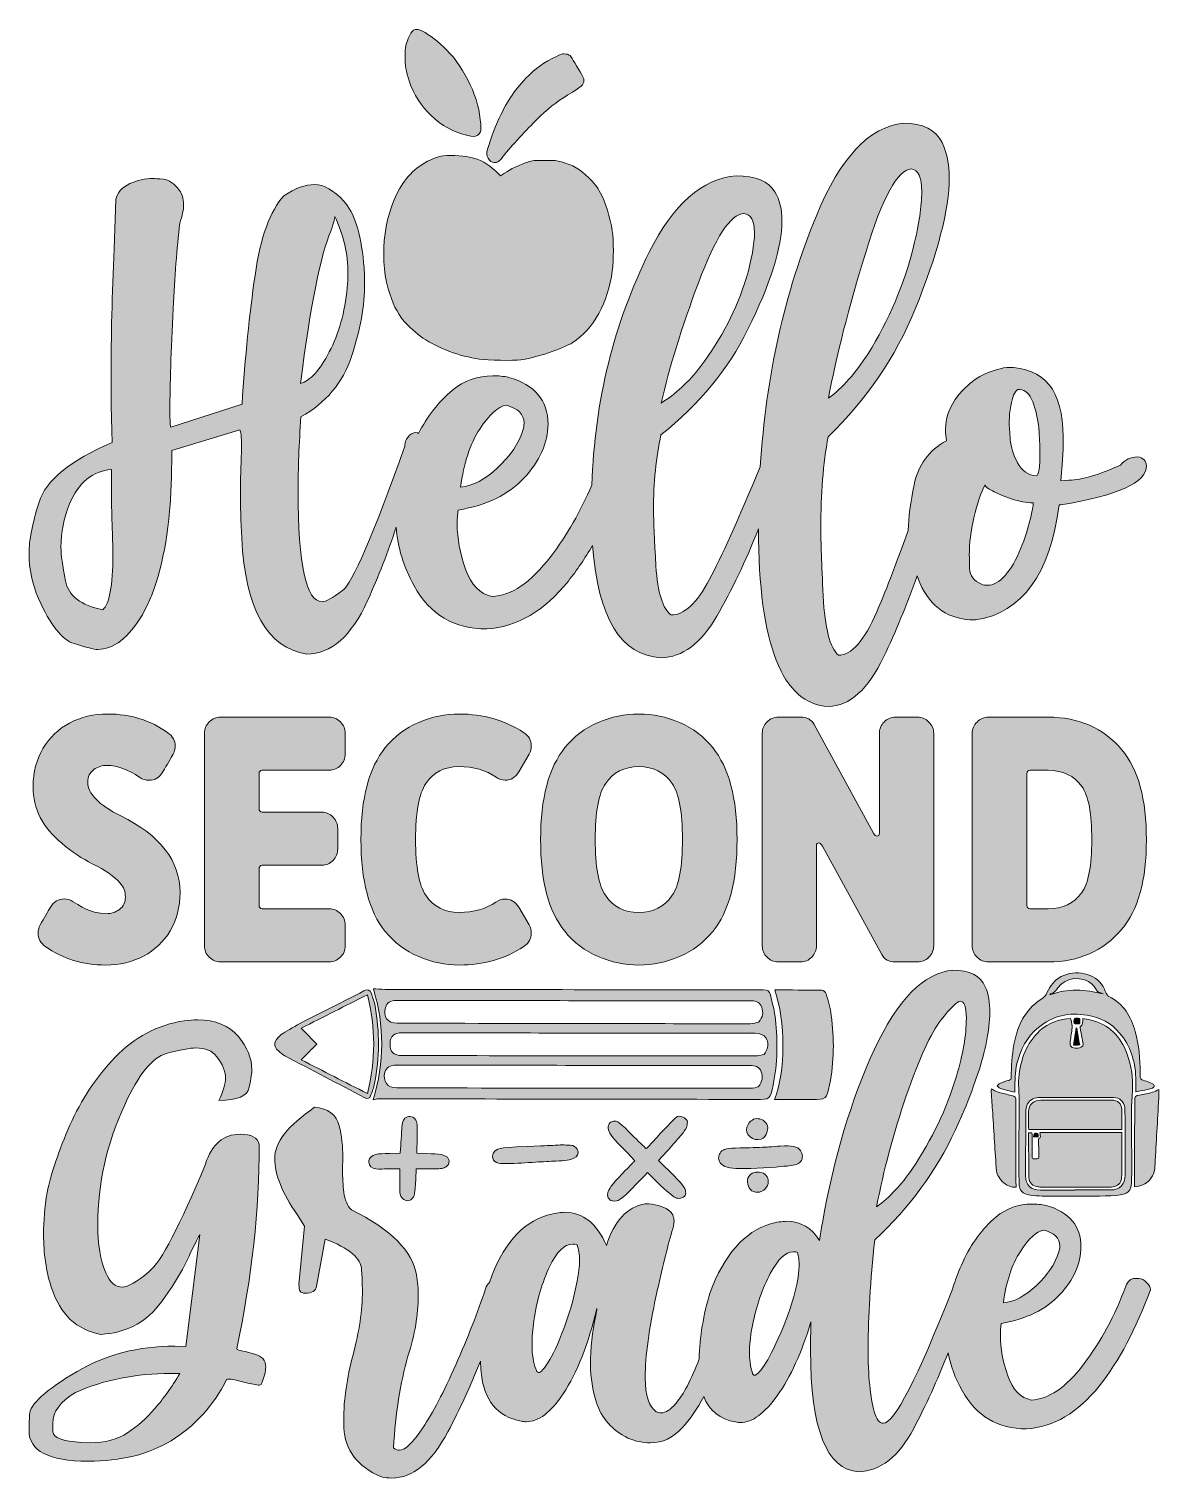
# Model space of a CAD drawing. Extents: x 143 to 936, y -1048 to -31.
import ezdxf

# ---------------------------------------------------------------- set-up
doc = ezdxf.new("R2010")
doc.units = 0
doc.header["$MEASUREMENT"] = 0
doc.layers.add('Layer 1', color=7, linetype='Continuous', lineweight=0)

# ---------------------------------------------------------------- blocks, each defined once
blk = doc.blocks.new('Block_0')
at = {"layer": 'Layer 1', "true_color": 0x000000, "transparency": 33554687}
h = blk.add_hatch(color=18, dxfattribs=at)
h.dxf.hatch_style = 2
edge = h.paths.add_edge_path()
edge.add_spline(control_points=[(450.3, -105.8), (455.5, -107), (456, -107), (457.9, -105.9), (460.3, -104.6), (460.6, -103.3), (460.3, -98.1), (459.4, -80.5), (449.6, -59.2), (436.3, -45.8), (430.9, -40.4), (424.2, -35.2), (419.4, -32.8), (417.1, -31.6), (415.7, -31.3), (414.3, -31.7), (412.7, -32.2), (411.8, -33.2), (410.3, -36.2), (408, -40.8), (407.2, -44.3), (407.2, -50.7), (407.2, -57), (407.9, -60.9), (410.1, -67.7), (416.3, -86.6), (432.1, -101.6), (450.3, -105.8)], knot_values=[0, 0, 0, 0, 1, 1, 1, 2, 2, 2, 3, 3, 3, 4, 4, 4, 5, 5, 5, 6, 6, 6, 7, 7, 7, 8, 8, 8, 9, 9, 9, 9], degree=3, periodic=0)
h = blk.add_hatch(color=18, dxfattribs=at)
h.dxf.hatch_style = 2
edge = h.paths.add_edge_path()
edge.add_spline(control_points=[(467.5, -124.2), (470.3, -125.9), (472.6, -125.2), (475.3, -121.5), (479.6, -115.9), (491.2, -103.1), (498.5, -96), (507.9, -86.8), (512.9, -82.7), (521.3, -77.6), (531.3, -71.5), (532.4, -70.6), (532.7, -67.7), (532.8, -66), (531.8, -63.8), (527.5, -57.1), (525.7, -54.4), (524.1, -51.8), (524, -51.4), (523.6, -50.5), (522.4, -49.2), (522.1, -49.5), (522, -49.7), (521.8, -49.6), (521.8, -49.4), (521.8, -49), (521.4, -49), (518.5, -48.7), (517.8, -48.6), (515.8, -49.3), (513.4, -50.5), (505, -54.4), (498.4, -59.2), (492, -65.9), (483.3, -75), (478.3, -82.6), (472.1, -96.5), (468.4, -104.7), (464.5, -116.4), (464.5, -119.3), (464.5, -120.9), (466, -123.3), (467.5, -124.2)], knot_values=[0, 0, 0, 0, 1, 1, 1, 2, 2, 2, 3, 3, 3, 4, 4, 4, 5, 5, 5, 6, 6, 6, 7, 7, 7, 8, 8, 8, 9, 9, 9, 10, 10, 10, 11, 11, 11, 12, 12, 12, 13, 13, 13, 14, 14, 14, 14], degree=3, periodic=0)
h = blk.add_hatch(color=18, dxfattribs=at)
h.dxf.hatch_style = 2
edge = h.paths.add_edge_path()
edge.add_spline(control_points=[(171.9, -364.5), (178.3, -349.4), (188.1, -341.4), (201.3, -340.4), (201.3, -354.9), (201.4, -367.8), (201.7, -379.2), (202.1, -386.9), (202.3, -393.9), (202.3, -400.1), (202.3, -422), (199.9, -434.8), (195.2, -438.8), (179.8, -435.7), (171.1, -428.9), (169, -418.4), (166.9, -408), (165.9, -400.1), (165.9, -394.9), (165.9, -384.6), (167.9, -374.5), (171.9, -364.5)], knot_values=[0, 0, 0, 0, 1, 1, 1, 2, 2, 2, 3, 3, 3, 4, 4, 4, 5, 5, 5, 6, 6, 6, 7, 7, 7, 7], degree=3, periodic=0)
edge = h.paths.add_edge_path()
edge.add_spline(control_points=[(355.2, -173.2), (357.1, -167.7), (358, -164.3), (358, -163), (358, -162.9), (358, -162.8), (358, -162.8), (364.1, -175.8), (367.2, -189.3), (367.2, -203.1), (367.2, -206.3), (367, -209.5), (366.7, -212.7), (365, -230.1), (360.8, -245.1), (354.1, -257.9), (347.5, -270.6), (340.7, -278), (333.9, -280), (341, -224.7), (348.1, -189.1), (355.2, -173.2)], knot_values=[0, 0, 0, 0, 1, 1, 1, 2, 2, 2, 3, 3, 3, 4, 4, 4, 5, 5, 5, 6, 6, 6, 7, 7, 7, 7], degree=3, periodic=0)
edge = h.paths.add_edge_path()
edge.add_spline(control_points=[(459.6, -312), (466.3, -301.7), (472.5, -296.1), (478.1, -295.2), (486.5, -297.4), (490.7, -301.6), (490.7, -307.8), (490.7, -309.4), (490.4, -311.1), (489.9, -312.8), (487.1, -321.8), (481.3, -330.5), (472.4, -338.9), (463.5, -347.3), (454.8, -351.9), (446.2, -352.8), (448.4, -336), (452.8, -322.4), (459.6, -312)], knot_values=[0, 0, 0, 0, 1, 1, 1, 2, 2, 2, 3, 3, 3, 4, 4, 4, 5, 5, 5, 6, 6, 6, 6], degree=3, periodic=0)
edge = h.paths.add_edge_path()
edge.add_spline(control_points=[(613, -209.3), (624.9, -177.4), (635.5, -161.2), (644.9, -160.8), (649.8, -161.2), (652.3, -165.6), (652.3, -174), (652.3, -182.4), (650.4, -193), (646.7, -205.7), (640, -227.7), (629.3, -248.5), (614.5, -268.1), (606.1, -278.9), (596.9, -287.5), (586.9, -293.7), (592.4, -269.4), (601.1, -241.2), (613, -209.3)], knot_values=[0, 0, 0, 0, 1, 1, 1, 2, 2, 2, 3, 3, 3, 4, 4, 4, 5, 5, 5, 6, 6, 6, 6], degree=3, periodic=0)
edge = h.paths.add_edge_path()
edge.add_spline(control_points=[(730.3, -188.1), (742.1, -149.5), (752.8, -129.9), (762.2, -129.5), (767.1, -129.9), (769.6, -135.2), (769.6, -145.4), (769.6, -155.5), (767.7, -168.3), (763.9, -183.8), (757.3, -210.4), (746.6, -235.6), (731.8, -259.4), (723.4, -272.5), (714.2, -282.9), (704.2, -290.4), (709.7, -260.9), (718.4, -226.8), (730.3, -188.1)], knot_values=[0, 0, 0, 0, 1, 1, 1, 2, 2, 2, 3, 3, 3, 4, 4, 4, 5, 5, 5, 6, 6, 6, 6], degree=3, periodic=0)
edge = h.paths.add_edge_path()
edge.add_spline(control_points=[(806.1, -374.3), (808.5, -364.1), (811.2, -356.4), (814.1, -351), (814.1, -351), (814.1, -351.2), (814.1, -351.2), (814.1, -352.1), (815.8, -353.5), (819.2, -355.4), (822.6, -357.2), (827, -359.1), (832.4, -360.9), (837.9, -362.7), (843, -363.7), (847.8, -363.8), (847.8, -363.8), (847.8, -364.3), (847.8, -364.3), (847.8, -365.7), (847.1, -369.2), (845.8, -374.7), (844.4, -381.1), (842.1, -388.2), (839, -396), (835.8, -403.8), (832.2, -410), (828.1, -414.6), (824, -419.3), (819.8, -421.6), (815.6, -421.6), (814.3, -421.6), (812.9, -421.4), (811.5, -420.9), (806.1, -418.6), (803.4, -414.9), (803.2, -409.8), (803.1, -404.6), (803, -401.5), (803, -400.5), (803, -392.1), (804, -383.4), (806.1, -374.3)], knot_values=[0, 0, 0, 0, 1, 1, 1, 2, 2, 2, 3, 3, 3, 4, 4, 4, 5, 5, 5, 6, 6, 6, 7, 7, 7, 8, 8, 8, 9, 9, 9, 10, 10, 10, 11, 11, 11, 12, 12, 12, 13, 13, 13, 14, 14, 14, 14], degree=3, periodic=0)
edge = h.paths.add_edge_path()
edge.add_spline(control_points=[(832.1, -295.6), (833.1, -289.6), (834.7, -285.8), (836.9, -284.3), (836.9, -284.3), (838.4, -284.3), (838.4, -284.3), (842.3, -284.3), (845.4, -287.2), (847.5, -292.9), (849.7, -298.6), (851.1, -304.8), (851.7, -311.4), (852.2, -318), (852.5, -323.4), (852.5, -327.8), (852.5, -338.8), (851.7, -344.5), (850.1, -344.9), (844.2, -344.4), (839.8, -341.2), (836.8, -335.6), (833.8, -330), (832.1, -324.5), (831.7, -319.3), (831.3, -314.1), (831, -310.2), (831, -307.6), (831, -303.2), (831.4, -299.3), (832.1, -295.6)], knot_values=[0, 0, 0, 0, 1, 1, 1, 2, 2, 2, 3, 3, 3, 4, 4, 4, 5, 5, 5, 6, 6, 6, 7, 7, 7, 8, 8, 8, 9, 9, 9, 10, 10, 10, 10], degree=3, periodic=0)
edge = h.paths.add_edge_path()
edge.add_spline(control_points=[(175.1, -462.5), (183.6, -465.2), (189.1, -466.6), (191.7, -466.6), (202.8, -466.6), (213.3, -458.4), (223, -442.2), (233, -424.6), (239.3, -400.3), (242.1, -369.5), (243.1, -357.3), (243.6, -343.1), (243.6, -326.9), (243.6, -326.9), (291.4, -312.6), (291.4, -312.6), (292.1, -313.6), (292.5, -317.4), (292.5, -324.1), (292.5, -324.1), (292.2, -336), (292.2, -336), (292, -342.3), (291.8, -348.9), (291.8, -356), (291.8, -365.9), (292.1, -376.6), (292.7, -388.4), (295.3, -438.5), (310.5, -465.6), (338.3, -469.8), (355.5, -469.7), (369.7, -457.2), (381, -432.3), (388.6, -415.4), (395.3, -398.2), (401, -380.7), (402, -394.9), (406.2, -408.7), (413.6, -422), (424.8, -442.2), (441.7, -452.2), (464.5, -452.2), (485.9, -450.8), (505, -439.6), (521.8, -418.6), (527.8, -411), (533.4, -402.7), (538.8, -393.6), (542.6, -444.7), (558.6, -471), (586.9, -472.4), (601.8, -472.1), (614.8, -462.4), (625.8, -443.3), (636.4, -425.1), (646.2, -404.6), (655.1, -381.9), (655.3, -463.2), (671.6, -504.8), (704.2, -506.7), (719.1, -506.3), (732.1, -494.6), (743.1, -471.5), (751.3, -454.4), (759, -435.5), (766.3, -415), (766.9, -416.6), (767.6, -418.2), (768.3, -419.9), (775.9, -437.2), (788.8, -445.9), (806.7, -445.9), (806.7, -445.9), (807.6, -445.9), (807.6, -445.9), (840.2, -440.7), (859.6, -413.8), (866, -365.1), (866, -365.1), (867.1, -365.1), (867.1, -365.1), (907.2, -358.6), (927.2, -349.5), (927.2, -337.8), (927.2, -334.2), (925.1, -332.1), (920.7, -331.5), (916.1, -331.5), (912.2, -333.4), (909, -337.3), (893.9, -344.1), (881.9, -347.6), (872.9, -347.8), (872.9, -347.8), (867.1, -348.2), (867.1, -348.2), (867.1, -348.2), (867.3, -345.2), (867.3, -345.2), (868.3, -338.8), (868.8, -329.5), (868.8, -317.4), (868.8, -284.9), (855.6, -268.7), (829.3, -268.7), (816.8, -270.7), (806.6, -276), (798.5, -284.6), (790.4, -293.1), (786.3, -302.4), (786.3, -312.4), (786.3, -314.8), (786.5, -317.4), (787, -320.2), (774.6, -327), (767.1, -337.3), (764.3, -351), (761.7, -363.3), (760.4, -374), (760.1, -383.1), (750.9, -408.6), (743.6, -427.6), (738.1, -440.1), (729.3, -460.5), (720.3, -470.7), (711.2, -470.7), (705.2, -465.5), (701.7, -451.6), (700.5, -429), (699.4, -406.4), (698.8, -390.5), (698.8, -381.4), (698.8, -357.7), (700.5, -336.3), (704, -317.4), (731.1, -291), (751.3, -261.3), (764.8, -228.3), (780.9, -188.9), (788.9, -158), (788.9, -135.6), (788.9, -126.2), (787.2, -118), (783.9, -111), (779.6, -101.9), (770.5, -97.4), (756.8, -97.4), (732.9, -99.8), (712.5, -121.5), (695.7, -162.3), (673.4, -216.3), (660.3, -275), (656.4, -338.4), (640.7, -376.1), (628.8, -402.3), (620.8, -417.3), (612, -434.1), (603, -442.4), (593.9, -442.4), (588, -438.2), (584.4, -426.8), (583.2, -408.1), (582.1, -389.5), (581.5, -376.4), (581.5, -369), (581.5, -349.4), (583.2, -331.7), (586.7, -316.1), (613.8, -294.3), (634.1, -269.8), (647.5, -242.4), (663.6, -209.9), (671.6, -184.3), (671.6, -165.8), (671.6, -158), (670, -151.2), (666.6, -145.6), (662.3, -138.1), (653.2, -134.3), (639.5, -134.3), (615.6, -136.3), (595.3, -154.2), (578.5, -187.9), (553.7, -237.6), (540.3, -292.1), (538.2, -351.3), (530.4, -369.6), (520.9, -386.4), (509.4, -401.4), (495.5, -419.6), (481.8, -429), (468.2, -429.4), (459.8, -427.8), (453.6, -421.4), (449.7, -410.2), (445.8, -399), (443.8, -388.5), (443.8, -378.8), (443.8, -375.5), (444, -372.2), (444.5, -368.8), (464.6, -365.4), (479.9, -357.9), (490.5, -346.5), (501.8, -334.3), (507.5, -321.6), (507.5, -308.5), (507.5, -291.9), (498.3, -281), (480.1, -275.7), (476.2, -274.9), (472.4, -274.6), (468.8, -274.6), (458.1, -274.6), (448.6, -278), (440.4, -284.8), (430.8, -292.9), (422.9, -303), (416.7, -315), (416.2, -314.7), (415.6, -314.5), (414.9, -314.5), (412.8, -314.5), (410.8, -315.6), (409.1, -317.8), (407.8, -319.5), (407.1, -321.3), (407.1, -323.2), (407.1, -323.2), (407.1, -323.9), (407.1, -323.9), (385, -386.3), (370.3, -420.1), (363.3, -425.3), (356.2, -430.5), (351.5, -433.1), (349.1, -433.1), (337.8, -433.1), (332.2, -407.2), (332.2, -355.4), (332.2, -339.7), (332.9, -322.4), (334.2, -303.5), (351.7, -293.6), (363.5, -279.5), (369.7, -261.1), (375.8, -242.7), (378.9, -225.4), (378.9, -209.2), (378.9, -204.6), (378.7, -199.9), (378.2, -195.1), (376.2, -174.2), (371.6, -159.9), (364.3, -152.1), (357.1, -144.3), (350.3, -140.4), (343.9, -140.4), (337.4, -140.4), (330.2, -143), (322.2, -148.4), (312.7, -158.7), (305.9, -177.3), (302, -204.2), (298.1, -231.1), (295.1, -261.3), (292.9, -294.6), (292.9, -294.6), (242.9, -310.6), (242.9, -310.6), (242.5, -310.2), (242.3, -306.3), (242.3, -298.9), (242.3, -281.2), (243.1, -257.4), (244.7, -227.4), (245.7, -205.3), (247.2, -185.3), (249.2, -167.5), (251, -162.4), (251.9, -158), (251.9, -154.3), (251.9, -150.2), (250.9, -147), (249, -144.5), (245.4, -139.6), (241.7, -137), (237.8, -136.7), (234, -136.4), (231.6, -136.2), (230.6, -136.2), (224.8, -136.2), (219.3, -137.4), (214.3, -139.7), (208.5, -142.5), (205.2, -146.2), (204.5, -151), (204.5, -151), (203.2, -185.3), (203.2, -185.3), (201.8, -217.8), (201, -247.4), (201, -274.1), (201, -290.9), (201.3, -306.6), (201.9, -321.3), (172.4, -334), (155.2, -348), (150.5, -363.3), (145.8, -378.6), (143.5, -390.5), (143.5, -399.2), (143.5, -410.2), (145.7, -420.8), (150.2, -430.9), (158.3, -449.3), (166.6, -459.9), (175.1, -462.5)], knot_values=[0, 0, 0, 0, 1, 1, 1, 2, 2, 2, 3, 3, 3, 4, 4, 4, 5, 5, 5, 6, 6, 6, 7, 7, 7, 8, 8, 8, 9, 9, 9, 10, 10, 10, 11, 11, 11, 12, 12, 12, 13, 13, 13, 14, 14, 14, 15, 15, 15, 16, 16, 16, 17, 17, 17, 18, 18, 18, 19, 19, 19, 20, 20, 20, 21, 21, 21, 22, 22, 22, 23, 23, 23, 24, 24, 24, 25, 25, 25, 26, 26, 26, 27, 27, 27, 28, 28, 28, 29, 29, 29, 30, 30, 30, 31, 31, 31, 32, 32, 32, 33, 33, 33, 34, 34, 34, 35, 35, 35, 36, 36, 36, 37, 37, 37, 38, 38, 38, 39, 39, 39, 40, 40, 40, 41, 41, 41, 42, 42, 42, 43, 43, 43, 44, 44, 44, 45, 45, 45, 46, 46, 46, 47, 47, 47, 48, 48, 48, 49, 49, 49, 50, 50, 50, 51, 51, 51, 52, 52, 52, 53, 53, 53, 54, 54, 54, 55, 55, 55, 56, 56, 56, 57, 57, 57, 58, 58, 58, 59, 59, 59, 60, 60, 60, 61, 61, 61, 62, 62, 62, 63, 63, 63, 64, 64, 64, 65, 65, 65, 66, 66, 66, 67, 67, 67, 68, 68, 68, 69, 69, 69, 70, 70, 70, 71, 71, 71, 72, 72, 72, 73, 73, 73, 74, 74, 74, 75, 75, 75, 76, 76, 76, 77, 77, 77, 78, 78, 78, 79, 79, 79, 80, 80, 80, 81, 81, 81, 82, 82, 82, 83, 83, 83, 84, 84, 84, 85, 85, 85, 86, 86, 86, 87, 87, 87, 88, 88, 88, 89, 89, 89, 90, 90, 90, 91, 91, 91, 92, 92, 92, 93, 93, 93, 94, 94, 94, 95, 95, 95, 96, 96, 96, 97, 97, 97, 98, 98, 98, 99, 99, 99, 100, 100, 100, 101, 101, 101, 102, 102, 102, 103, 103, 103, 104, 104, 104, 105, 105, 105, 106, 106, 106, 106], degree=3, periodic=0)
h = blk.add_hatch(color=18, dxfattribs=at)
h.dxf.hatch_style = 2
edge = h.paths.add_edge_path()
edge.add_spline(control_points=[(406.6, -236.4), (408.9, -239.2), (416.2, -245.6), (419.8, -248.1), (430.5, -255.3), (445.5, -260.9), (459.2, -262.9), (465.3, -263.7), (483.3, -264.1), (488.4, -263.4), (498.4, -262.2), (518.2, -255.5), (524.8, -251.3), (539.6, -241.6), (549.6, -223.4), (552.6, -201), (553.6, -193.2), (553.6, -179.7), (552.6, -173), (551.1, -163.3), (547.9, -152.9), (544.3, -146.4), (542.1, -142.3), (539.7, -139.1), (536, -135.5), (530.4, -130), (524.6, -126.5), (517, -124.5), (513.4, -123.6), (512.4, -123.5), (505.2, -123.5), (497.4, -123.5), (497.2, -123.5), (493, -124.8), (487.8, -126.4), (480.8, -129.8), (477, -132.4), (477, -132.4), (474.2, -134.4), (474.2, -134.4), (474.2, -134.4), (470.6, -130.9), (470.6, -130.9), (465.4, -125.8), (460, -122.9), (452.4, -121.1), (447.7, -120), (436.2, -119.7), (432.6, -120.5), (422, -123), (412, -130.1), (405.6, -139.8), (392.9, -158.9), (388.7, -189.5), (395.4, -213.5), (398.2, -223.5), (401.6, -230.3), (406.6, -236.4)], knot_values=[0, 0, 0, 0, 1, 1, 1, 2, 2, 2, 3, 3, 3, 4, 4, 4, 5, 5, 5, 6, 6, 6, 7, 7, 7, 8, 8, 8, 9, 9, 9, 10, 10, 10, 11, 11, 11, 12, 12, 12, 13, 13, 13, 14, 14, 14, 15, 15, 15, 16, 16, 16, 17, 17, 17, 18, 18, 18, 19, 19, 19, 19], degree=3, periodic=0)
h = blk.add_hatch(color=18, dxfattribs=at)
h.dxf.hatch_style = 2
edge = h.paths.add_edge_path()
edge.add_spline(control_points=[(206.9, -649), (204.1, -651), (201, -652), (197.7, -652), (190.6, -652), (182.9, -649.2), (174.5, -643.7), (172.6, -642.3), (170.5, -641.6), (168.2, -641.6), (164.1, -641.6), (160.9, -643.5), (158.6, -647.3), (156.6, -650.7), (154.1, -654.9), (151.3, -659.9), (150.4, -661.6), (149.9, -663.5), (149.9, -665.4), (149.9, -669.4), (151.5, -672.6), (154.9, -674.9), (167.2, -683.6), (181.3, -688), (197.3, -688), (207.1, -688), (216, -685.9), (223.9, -681.7), (231.7, -677.5), (238, -671.6), (242.6, -664), (247.1, -656.4), (249.4, -647.4), (249.4, -637.1), (249.4, -615), (235.6, -597.1), (207.8, -583.3), (192.4, -575.7), (184.7, -567.8), (184.7, -559.6), (184.7, -555.9), (186.1, -553), (188.9, -550.9), (191.8, -548.9), (194.8, -547.9), (198.2, -547.9), (205.3, -547.9), (213, -550.7), (221.2, -556.4), (223.2, -557.7), (225.4, -558.4), (227.7, -558.4), (231.8, -558.4), (234.9, -556.5), (237.2, -552.6), (240.6, -547.1), (243, -542.9), (244.6, -540.1), (245.5, -538.3), (246, -536.4), (246, -534.5), (246, -530.6), (244.3, -527.4), (240.9, -525), (228.7, -516.3), (214.6, -511.9), (198.6, -511.9), (188.8, -511.9), (179.9, -514), (172, -518.2), (164.1, -522.4), (157.9, -528.3), (153.3, -536), (148.7, -543.6), (146.4, -552.5), (146.4, -562.8), (146.4, -578.3), (153.1, -591.6), (166.4, -602.6), (173.7, -608.7), (180.9, -613.4), (187.9, -616.9), (197, -621.4), (203.4, -625.9), (207.3, -630.3), (209.9, -633.2), (211.1, -636.6), (211.1, -640.4), (211.1, -644.1), (209.7, -646.9), (206.9, -649)], knot_values=[0, 0, 0, 0, 1, 1, 1, 2, 2, 2, 3, 3, 3, 4, 4, 4, 5, 5, 5, 6, 6, 6, 7, 7, 7, 8, 8, 8, 9, 9, 9, 10, 10, 10, 11, 11, 11, 12, 12, 12, 13, 13, 13, 14, 14, 14, 15, 15, 15, 16, 16, 16, 17, 17, 17, 18, 18, 18, 19, 19, 19, 20, 20, 20, 21, 21, 21, 22, 22, 22, 23, 23, 23, 24, 24, 24, 25, 25, 25, 26, 26, 26, 27, 27, 27, 28, 28, 28, 29, 29, 29, 30, 30, 30, 30], degree=3, periodic=0)
h = blk.add_hatch(color=18, dxfattribs=at)
h.dxf.hatch_style = 2
edge = h.paths.add_edge_path()
edge.add_spline(control_points=[(305.5, -551.9), (305.9, -551.5), (306.4, -551.3), (307, -551.3), (307, -551.3), (354.1, -551.3), (354.1, -551.3), (357.1, -551.3), (359.8, -550.1), (362, -547.9), (364.2, -545.6), (365.3, -542.9), (365.3, -539.9), (365.3, -539.9), (365.3, -525.4), (365.3, -525.4), (365.3, -522.3), (364.2, -519.6), (361.9, -517.4), (359.7, -515.2), (357.1, -514.1), (354.1, -514.1), (354.1, -514.1), (277.6, -514.1), (277.6, -514.1), (274.7, -514.1), (272.1, -515.2), (269.9, -517.4), (267.6, -519.6), (266.5, -522.3), (266.5, -525.4), (266.5, -525.4), (266.5, -674.5), (266.5, -674.5), (266.5, -677.6), (267.6, -680.3), (269.9, -682.5), (272.1, -684.7), (274.7, -685.8), (277.6, -685.8), (277.6, -685.8), (354.1, -685.8), (354.1, -685.8), (357.1, -685.8), (359.7, -684.7), (361.9, -682.5), (364.2, -680.3), (365.3, -677.6), (365.3, -674.5), (365.3, -674.5), (365.3, -660), (365.3, -660), (365.3, -656.9), (364.2, -654.2), (361.9, -651.9), (359.7, -649.7), (357.1, -648.5), (354.1, -648.5), (354.1, -648.5), (307, -648.5), (307, -648.5), (306.4, -648.5), (305.9, -648.3), (305.5, -647.8), (305, -647.4), (304.8, -646.9), (304.8, -646.3), (304.8, -646.3), (304.8, -620.3), (304.8, -620.3), (304.8, -619.7), (305, -619.2), (305.5, -618.7), (305.9, -618.3), (306.4, -618), (307, -618), (307, -618), (348.8, -618), (348.8, -618), (351.9, -618), (354.5, -616.9), (356.7, -614.6), (358.9, -612.3), (360, -609.6), (360, -606.7), (360, -606.7), (360, -592.2), (360, -592.2), (360, -589.2), (358.9, -586.5), (356.7, -584.2), (354.5, -581.9), (351.9, -580.7), (348.8, -580.7), (348.8, -580.7), (307, -580.7), (307, -580.7), (306.4, -580.7), (305.9, -580.5), (305.5, -580.1), (305, -579.6), (304.8, -579.1), (304.8, -578.5), (304.8, -578.5), (304.8, -553.5), (304.8, -553.5), (304.8, -552.9), (305, -552.4), (305.5, -551.9)], knot_values=[0, 0, 0, 0, 1, 1, 1, 2, 2, 2, 3, 3, 3, 4, 4, 4, 5, 5, 5, 6, 6, 6, 7, 7, 7, 8, 8, 8, 9, 9, 9, 10, 10, 10, 11, 11, 11, 12, 12, 12, 13, 13, 13, 14, 14, 14, 15, 15, 15, 16, 16, 16, 17, 17, 17, 18, 18, 18, 19, 19, 19, 20, 20, 20, 21, 21, 21, 22, 22, 22, 23, 23, 23, 24, 24, 24, 25, 25, 25, 26, 26, 26, 27, 27, 27, 28, 28, 28, 29, 29, 29, 30, 30, 30, 31, 31, 31, 32, 32, 32, 33, 33, 33, 34, 34, 34, 35, 35, 35, 36, 36, 36, 36], degree=3, periodic=0)
h = blk.add_hatch(color=18, dxfattribs=at)
h.dxf.hatch_style = 2
edge = h.paths.add_edge_path()
edge.add_spline(control_points=[(445, -548.8), (455.2, -548.8), (463.9, -551.3), (471.1, -556.2), (473, -557.6), (475.1, -558.3), (477.4, -558.3), (481.5, -558.3), (484.7, -556.4), (487, -552.5), (487, -552.5), (494.3, -540), (494.3, -540), (495.3, -538.3), (495.8, -536.4), (495.8, -534.4), (495.8, -530.3), (494, -527.1), (490.4, -524.8), (477, -516.2), (461.9, -511.9), (445.2, -511.9), (435.5, -511.9), (426, -513.9), (416.8, -517.8), (407.5, -521.7), (399.8, -527.6), (393.4, -535.5), (382, -549.5), (376.3, -571), (376.3, -600), (376.3, -629), (382, -650.4), (393.3, -664.4), (399.7, -672.3), (407.5, -678.2), (416.8, -682.1), (426, -686), (435.5, -688), (445.2, -688), (462.2, -688), (477.3, -683.7), (490.5, -675.1), (494.1, -672.7), (495.8, -669.5), (495.8, -665.5), (495.8, -663.6), (495.3, -661.7), (494.3, -659.9), (494.3, -659.9), (487, -647.5), (487, -647.5), (484.7, -643.7), (481.5, -641.7), (477.4, -641.7), (475, -641.7), (472.9, -642.4), (471, -643.8), (463.9, -648.7), (455.4, -651.1), (445.2, -651.1), (435.1, -651.1), (427.3, -647.1), (421.8, -639.1), (417, -632.1), (414.6, -619.1), (414.6, -600), (414.6, -580.9), (417, -567.8), (421.8, -560.7), (427.2, -552.7), (434.9, -548.8), (445, -548.8)], knot_values=[0, 0, 0, 0, 1, 1, 1, 2, 2, 2, 3, 3, 3, 4, 4, 4, 5, 5, 5, 6, 6, 6, 7, 7, 7, 8, 8, 8, 9, 9, 9, 10, 10, 10, 11, 11, 11, 12, 12, 12, 13, 13, 13, 14, 14, 14, 15, 15, 15, 16, 16, 16, 17, 17, 17, 18, 18, 18, 19, 19, 19, 20, 20, 20, 21, 21, 21, 22, 22, 22, 23, 23, 23, 24, 24, 24, 24], degree=3, periodic=0)
h = blk.add_hatch(color=18, dxfattribs=at)
h.dxf.hatch_style = 2
edge = h.paths.add_edge_path()
edge.add_spline(control_points=[(547.8, -560.8), (553.2, -552.8), (561.1, -548.8), (571.2, -548.8), (581.3, -548.8), (589.1, -552.7), (594.6, -560.7), (599.4, -567.8), (601.8, -580.8), (601.8, -599.9), (601.8, -619), (599.4, -632.1), (594.6, -639.1), (589.1, -647.1), (581.3, -651.1), (571.2, -651.1), (561.1, -651.1), (553.2, -647.1), (547.8, -639.1), (543, -632.1), (540.6, -619), (540.6, -599.9), (540.6, -580.8), (543, -567.8), (547.8, -560.8)], knot_values=[0, 0, 0, 0, 1, 1, 1, 2, 2, 2, 3, 3, 3, 4, 4, 4, 5, 5, 5, 6, 6, 6, 7, 7, 7, 8, 8, 8, 8], degree=3, periodic=0)
edge = h.paths.add_edge_path()
edge.add_spline(control_points=[(542.7, -682.1), (551.8, -686), (561.3, -688), (571.2, -688), (581, -688), (590.4, -686), (599.7, -682.1), (608.9, -678.2), (616.7, -672.3), (623.1, -664.4), (634.5, -650.4), (640.1, -628.9), (640.1, -599.9), (640.1, -570.9), (634.4, -549.5), (623, -535.5), (616.7, -527.6), (608.9, -521.7), (599.7, -517.8), (590.4, -513.9), (581, -511.9), (571.2, -511.9), (561.4, -511.9), (551.9, -513.9), (542.7, -517.8), (533.5, -521.7), (525.7, -527.6), (519.4, -535.5), (508, -549.5), (502.3, -570.9), (502.3, -599.9), (502.3, -628.9), (507.9, -650.4), (519.2, -664.3), (525.7, -672.2), (533.5, -678.2), (542.7, -682.1)], knot_values=[0, 0, 0, 0, 1, 1, 1, 2, 2, 2, 3, 3, 3, 4, 4, 4, 5, 5, 5, 6, 6, 6, 7, 7, 7, 8, 8, 8, 9, 9, 9, 10, 10, 10, 11, 11, 11, 12, 12, 12, 12], degree=3, periodic=0)
h = blk.add_hatch(color=18, dxfattribs=at)
h.dxf.hatch_style = 2
edge = h.paths.add_edge_path()
edge.add_spline(control_points=[(751, -685.8), (751, -685.8), (766.8, -685.8), (766.8, -685.8), (769.7, -685.8), (772.3, -684.8), (774.4, -682.7), (776.8, -680.3), (778, -677.6), (778, -674.5), (778, -674.5), (778, -525.5), (778, -525.5), (778, -522.4), (776.9, -519.7), (774.6, -517.5), (772.4, -515.2), (769.8, -514.1), (766.8, -514.1), (766.8, -514.1), (751.1, -514.1), (751.1, -514.1), (748.1, -514.1), (745.4, -515.2), (743.2, -517.5), (741, -519.7), (739.9, -522.4), (739.9, -525.5), (739.9, -525.5), (739.9, -595.4), (739.9, -595.4), (739.9, -596.9), (739.3, -597.6), (738.2, -597.6), (737.4, -597.6), (736.6, -596.9), (735.8, -595.4), (735.8, -595.4), (694.2, -519.3), (694.2, -519.3), (692.2, -515.8), (689.1, -514.1), (684.7, -514.1), (684.7, -514.1), (669, -514.1), (669, -514.1), (666, -514.1), (663.4, -515.2), (661.1, -517.4), (658.9, -519.6), (657.8, -522.3), (657.8, -525.4), (657.8, -525.4), (657.8, -674.5), (657.8, -674.5), (657.8, -677.6), (658.9, -680.3), (661.1, -682.5), (663.3, -684.7), (665.9, -685.8), (669, -685.8), (669, -685.8), (684.6, -685.8), (684.6, -685.8), (687.7, -685.8), (690.3, -684.7), (692.5, -682.4), (694.7, -680.2), (695.8, -677.5), (695.8, -674.5), (695.8, -674.5), (695.8, -604.5), (695.8, -604.5), (695.8, -603), (696.3, -602.3), (697.4, -602.3), (698.3, -602.3), (699.1, -603.1), (699.9, -604.7), (699.9, -604.7), (741.6, -680.6), (741.6, -680.6), (743.5, -684.1), (746.6, -685.8), (751, -685.8)], knot_values=[0, 0, 0, 0, 1, 1, 1, 2, 2, 2, 3, 3, 3, 4, 4, 4, 5, 5, 5, 6, 6, 6, 7, 7, 7, 8, 8, 8, 9, 9, 9, 10, 10, 10, 11, 11, 11, 12, 12, 12, 13, 13, 13, 14, 14, 14, 15, 15, 15, 16, 16, 16, 17, 17, 17, 18, 18, 18, 19, 19, 19, 20, 20, 20, 21, 21, 21, 22, 22, 22, 23, 23, 23, 24, 24, 24, 25, 25, 25, 26, 26, 26, 27, 27, 27, 28, 28, 28, 28], degree=3, periodic=0)
h = blk.add_hatch(color=18, dxfattribs=at)
h.dxf.hatch_style = 2
edge = h.paths.add_edge_path()
edge.add_spline(control_points=[(844.1, -647.8), (843.6, -647.4), (843.4, -646.9), (843.4, -646.3), (843.4, -646.3), (843.4, -553.6), (843.4, -553.6), (843.4, -553), (843.6, -552.5), (844.1, -552.1), (844.5, -551.6), (845, -551.4), (845.7, -551.4), (845.7, -551.4), (858.3, -551.4), (858.3, -551.4), (868.6, -551.4), (876.5, -555.2), (882, -562.7), (886.6, -569.3), (888.9, -581.8), (888.9, -600.1), (888.9, -618.3), (886.6, -630.7), (881.8, -637.2), (876.4, -644.8), (868.6, -648.5), (858.3, -648.5), (858.3, -648.5), (845.7, -648.5), (845.7, -648.5), (845, -648.5), (844.5, -648.3), (844.1, -647.8)], knot_values=[0, 0, 0, 0, 1, 1, 1, 2, 2, 2, 3, 3, 3, 4, 4, 4, 5, 5, 5, 6, 6, 6, 7, 7, 7, 8, 8, 8, 9, 9, 9, 10, 10, 10, 11, 11, 11, 11], degree=3, periodic=0)
edge = h.paths.add_edge_path()
edge.add_spline(control_points=[(909.9, -662.9), (921.5, -649.3), (927.2, -628.4), (927.2, -600.1), (927.2, -571.6), (921.5, -550.6), (910, -537), (897.1, -521.7), (879.8, -514.1), (858.3, -514.1), (858.3, -514.1), (816.3, -514.1), (816.3, -514.1), (813.3, -514.1), (810.7, -515.2), (808.4, -517.5), (806.2, -519.7), (805, -522.4), (805, -525.5), (805, -525.5), (805, -674.5), (805, -674.5), (805, -677.6), (806.2, -680.3), (808.4, -682.5), (810.7, -684.7), (813.3, -685.8), (816.3, -685.8), (816.3, -685.8), (858.3, -685.8), (858.3, -685.8), (879.8, -685.8), (897, -678.2), (909.9, -662.9)], knot_values=[0, 0, 0, 0, 1, 1, 1, 2, 2, 2, 3, 3, 3, 4, 4, 4, 5, 5, 5, 6, 6, 6, 7, 7, 7, 8, 8, 8, 9, 9, 9, 10, 10, 10, 11, 11, 11, 11], degree=3, periodic=0)
h = blk.add_hatch(color=18, dxfattribs=at)
h.dxf.hatch_style = 2
edge = h.paths.add_edge_path()
edge.add_spline(control_points=[(859.5, -708.9), (859.7, -708.6), (859.8, -708.4), (860, -708.3), (862.5, -707.8), (863.7, -705.9), (865, -704), (870.4, -696.4), (882.5, -695.2), (889.3, -701.7), (890.1, -702.5), (890.9, -703.5), (891.4, -704.5), (892.2, -706.2), (893.4, -707.2), (895.3, -707.6), (895.8, -707.7), (896.4, -708), (896.9, -708.3), (884.4, -705.1), (872, -704.3), (859.5, -708.9)], knot_values=[0, 0, 0, 0, 1, 1, 1, 2, 2, 2, 3, 3, 3, 4, 4, 4, 5, 5, 5, 6, 6, 6, 7, 7, 7, 7], degree=3, periodic=0)
edge = h.paths.add_edge_path()
edge.add_spline(control_points=[(923.2, -767.9), (922.5, -766.9), (922.9, -765), (922.9, -763.5), (922.7, -753.8), (922.1, -744.1), (919.4, -734.7), (916.4, -724.2), (911.3, -715.1), (900.8, -710.1), (900.2, -709.8), (899.9, -709.1), (899.5, -708.5), (898.2, -706.2), (897.3, -703.6), (895.7, -701.4), (889.1, -692.8), (874.9, -691), (865.5, -697.2), (861.3, -700), (859, -704.3), (856.9, -708.7), (856.5, -709.5), (855.7, -710.2), (855, -710.8), (852.5, -712.8), (849.6, -714.5), (847.3, -716.7), (839.7, -724.1), (836.2, -733.5), (834.3, -743.7), (832.9, -751.3), (832.5, -759), (832.4, -766.8), (832.4, -768.1), (831.9, -768.6), (830.7, -768.9), (828.5, -769.4), (826.4, -770.2), (824.4, -771), (823.7, -771.3), (823.2, -772.1), (822.6, -772.7), (823.2, -773.3), (823.7, -774.2), (824.4, -774.5), (827.8, -775.5), (831.3, -776.4), (835, -777.3), (835, -776.4), (835, -775.8), (835, -775.3), (835, -769.2), (835, -763.2), (836.4, -757.2), (838.7, -747.2), (843.3, -738.5), (851.4, -731.9), (861.4, -723.6), (873, -721), (885.7, -723.2), (894.7, -724.8), (902.5, -728.6), (908.4, -735.7), (916.1, -744.7), (919.4, -755.4), (919.7, -767.1), (919.8, -770.3), (919.7, -773.6), (919.7, -776.9), (921.3, -776.6), (922.7, -776.4), (924.2, -776.1), (926.6, -775.6), (929, -775), (931.4, -774.3), (931.9, -774.2), (932.7, -773.5), (932.7, -773), (932.7, -772.5), (932.1, -771.7), (931.6, -771.4), (930.2, -770.7), (928.7, -770.1), (927.3, -769.5), (925.9, -769), (923.9, -768.9), (923.2, -767.9)], knot_values=[0, 0, 0, 0, 1, 1, 1, 2, 2, 2, 3, 3, 3, 4, 4, 4, 5, 5, 5, 6, 6, 6, 7, 7, 7, 8, 8, 8, 9, 9, 9, 10, 10, 10, 11, 11, 11, 12, 12, 12, 13, 13, 13, 14, 14, 14, 15, 15, 15, 16, 16, 16, 17, 17, 17, 18, 18, 18, 19, 19, 19, 20, 20, 20, 21, 21, 21, 22, 22, 22, 23, 23, 23, 24, 24, 24, 25, 25, 25, 26, 26, 26, 27, 27, 27, 28, 28, 28, 29, 29, 29, 29], degree=3, periodic=0)
h = blk.add_hatch(color=18, dxfattribs=at)
h.dxf.hatch_style = 2
edge = h.paths.add_edge_path()
edge.add_spline(control_points=[(670.7, -946.1), (666.1, -956.8), (662.2, -964.4), (659.1, -969), (655.9, -973.5), (653.7, -975.8), (652.4, -975.8), (651.5, -975.8), (650.9, -975), (650.7, -973.5), (649.4, -969.6), (648.8, -964.6), (648.8, -958.3), (649, -952.6), (649.7, -946.8), (650.9, -940.9), (653.7, -926.8), (657.9, -914.6), (663.3, -904.5), (668.8, -894.3), (674.2, -889.2), (679.6, -889.2), (680.6, -889.2), (681.6, -889.4), (682.5, -889.6), (683.3, -892.2), (683.7, -895.5), (683.7, -899.5), (682.9, -912.2), (678.6, -927.7), (670.7, -946.1)], knot_values=[0, 0, 0, 0, 1, 1, 1, 2, 2, 2, 3, 3, 3, 4, 4, 4, 5, 5, 5, 6, 6, 6, 7, 7, 7, 8, 8, 8, 9, 9, 9, 10, 10, 10, 10], degree=3, periodic=0)
edge = h.paths.add_edge_path()
edge.add_spline(control_points=[(527.9, -909.9), (525.8, -921.1), (522.7, -932.1), (518.5, -943.1), (514.4, -954.1), (510.7, -962), (507.6, -966.7), (504.6, -971.5), (502.3, -973.9), (500.9, -973.9), (500, -973.9), (499.4, -973), (499, -971.4), (497.2, -966.9), (496.3, -961.2), (496.3, -954.2), (496.3, -949.3), (496.7, -943.8), (497.6, -937.6), (499.8, -922.9), (503.5, -910.2), (508.6, -899.7), (513.7, -889.1), (519.1, -883.8), (524.8, -883.8), (525.8, -883.8), (526.9, -884), (527.9, -884.2), (529, -887.3), (529.6, -891), (529.6, -895.2), (529.6, -899.5), (529, -904.3), (527.9, -909.9)], knot_values=[0, 0, 0, 0, 1, 1, 1, 2, 2, 2, 3, 3, 3, 4, 4, 4, 5, 5, 5, 6, 6, 6, 7, 7, 7, 8, 8, 8, 9, 9, 9, 10, 10, 10, 11, 11, 11, 11], degree=3, periodic=0)
edge = h.paths.add_edge_path()
edge.add_spline(control_points=[(758.8, -779.7), (768, -753.3), (776, -735.6), (783, -726.7), (790, -717.9), (794.6, -713.4), (796.6, -713.4), (799.5, -713.4), (800.9, -717.4), (800.9, -725.4), (800.9, -737.2), (798.6, -750.7), (793.9, -765.9), (787.1, -788.9), (776.8, -810.5), (763.1, -830.8), (755.4, -842.1), (747, -851.1), (738, -857.6), (742.8, -832.2), (749.7, -806.2), (758.8, -779.7)], knot_values=[0, 0, 0, 0, 1, 1, 1, 2, 2, 2, 3, 3, 3, 4, 4, 4, 5, 5, 5, 6, 6, 6, 7, 7, 7, 7], degree=3, periodic=0)
edge = h.paths.add_edge_path()
edge.add_spline(control_points=[(838.8, -889), (844.7, -879.8), (850.2, -874.8), (855.2, -874), (862.7, -875.9), (866.4, -879.7), (866.4, -885.2), (866.4, -886.6), (866.2, -888.1), (865.6, -889.6), (863.2, -897.6), (858, -905.3), (850.1, -912.8), (842.2, -920.2), (834.5, -924.3), (826.9, -925.1), (828.8, -910.2), (832.8, -898.1), (838.8, -889)], knot_values=[0, 0, 0, 0, 1, 1, 1, 2, 2, 2, 3, 3, 3, 4, 4, 4, 5, 5, 5, 6, 6, 6, 6], degree=3, periodic=0)
edge = h.paths.add_edge_path()
edge.add_spline(control_points=[(921.9, -907.9), (920.3, -907.9), (919.4, -907.9), (919.2, -907.9), (916.2, -907.9), (914, -909.7), (912.7, -913.3), (905.2, -933.8), (895.3, -952.1), (883, -968.3), (870.7, -984.5), (858.4, -992.8), (846.4, -993.2), (838.9, -991.7), (833.5, -986.1), (830, -976.1), (826.5, -966.1), (824.8, -956.8), (824.8, -948.2), (824.8, -945.3), (825, -942.3), (825.4, -939.4), (843.2, -936.3), (856.8, -929.7), (866.2, -919.5), (876.2, -908.7), (881.3, -897.5), (881.3, -885.8), (881.3, -871.1), (873.2, -861.4), (857, -856.7), (853.5, -856), (850.2, -855.7), (846.9, -855.7), (837.4, -855.7), (829, -858.7), (821.7, -864.8), (812.1, -873), (804.3, -883.4), (798.6, -896), (795.5, -902.6), (793.1, -909), (791.2, -915.3), (766.5, -978.1), (750.3, -1009.5), (742.6, -1009.5), (740, -1009.5), (737.8, -1006.8), (736.3, -1001.3), (733.5, -991.4), (732, -976.3), (732, -956.1), (732, -934.9), (733.6, -909.8), (736.7, -880.8), (761.1, -858.1), (779.9, -832.6), (793, -804), (793, -804), (796.8, -795.6), (796.8, -795.6), (796.9, -795.4), (797, -795.2), (797, -795), (797, -795), (797.2, -795), (797.2, -795), (797.2, -795), (797.2, -794.6), (797.2, -794.6), (797.2, -794.6), (797.4, -794.6), (797.4, -794.6), (797.4, -794.6), (797.4, -794.2), (797.4, -794.2), (797.4, -794.2), (797.6, -794.2), (797.6, -794.2), (797.6, -793.6), (797.7, -793.2), (798, -793.2), (798, -793.2), (798, -792.9), (798, -792.9), (798, -792.9), (798.2, -792.7), (798.2, -792.7), (801.5, -785.2), (805, -775.9), (808.8, -764.7), (814.3, -748.4), (817.2, -733.9), (817.4, -721.3), (817.4, -714.5), (816.4, -708.5), (814.2, -703.2), (810.8, -695.5), (803.2, -691.6), (791.4, -691.6), (770.9, -693.7), (752.5, -712.3), (736.3, -747.5), (720.1, -782.6), (707.9, -823.1), (699.9, -869), (699.1, -873.1), (698.4, -877.2), (697.9, -881.3), (692.4, -872.3), (684.7, -867.8), (675, -867.8), (671.5, -867.8), (667.7, -868.4), (663.6, -869.6), (645.1, -875.2), (631, -891.3), (621.2, -917.8), (616.4, -933.5), (613.9, -949), (613.5, -964.3), (608, -978.9), (602.5, -989.4), (597.1, -995.7), (593.4, -1000), (590, -1002.2), (586.9, -1002.2), (585.7, -1002.2), (584.6, -1002), (583.4, -1001.4), (578.3, -998.1), (575.7, -990.1), (575.7, -977.5), (575.7, -962.1), (578.3, -942.9), (583.4, -919.9), (587.4, -901.3), (591.1, -886.3), (594.4, -875), (595.4, -872.3), (595.9, -869.9), (595.9, -867.8), (595.9, -864.5), (594.7, -861.9), (592.1, -859.9), (587.8, -857.1), (582.4, -855.6), (575.7, -855.5), (562.7, -857.9), (553.7, -867.7), (548.5, -884.8), (541.8, -869.3), (532.1, -861.5), (519.2, -861.5), (515.5, -861.5), (511.4, -862.2), (507.1, -863.6), (488.8, -869.1), (475.3, -884.8), (466.4, -910.7), (465.2, -911.8), (464.3, -913.2), (463.7, -915.1), (458.2, -931.7), (451.2, -949.5), (442.8, -968.5), (434.4, -987.5), (426.7, -1002.2), (419.7, -1012.7), (412.8, -1023.2), (407.3, -1028.4), (403.2, -1028.4), (401.7, -1028.4), (400.4, -1027.9), (399.1, -1026.7), (400.5, -1002.7), (403.9, -981.3), (409.3, -962.5), (414.1, -947.2), (416.5, -933.1), (416.5, -920.3), (416.5, -915.1), (416.1, -910.2), (415.3, -905.4), (412.6, -888.9), (397.4, -873.6), (369.6, -859.7), (366.7, -856.8), (364.9, -852.7), (364.3, -847.5), (363.7, -842.3), (363.4, -836.9), (363.4, -831.4), (363.4, -831.4), (363.6, -823.1), (363.6, -823.1), (363.6, -815), (362.8, -807.6), (361.1, -800.9), (359.1, -792.9), (353.3, -788.5), (343.8, -787.8), (325.1, -800.6), (315.8, -812.5), (315.8, -823.7), (315.8, -835.1), (321.1, -848.2), (331.6, -863), (331.6, -863), (336.6, -871.3), (336.6, -871.3), (336.6, -871.3), (332.8, -912.2), (332.8, -912.2), (332.8, -914.4), (333.1, -915.9), (333.7, -916.8), (334.2, -917.7), (335.4, -918.2), (337.2, -918.2), (342, -918.2), (344.6, -916.6), (345.1, -913.3), (345.1, -913.3), (351.3, -880.4), (351.3, -880.4), (368, -886.5), (376.5, -893.7), (376.8, -901.9), (377.2, -910), (377.3, -914.9), (377.3, -916.4), (377.3, -930.2), (375.1, -945.2), (370.8, -961.5), (366.4, -977.9), (364.2, -993.1), (364.2, -1007.2), (364.2, -1007.2), (364.4, -1012.6), (364.4, -1012.6), (364.9, -1028.3), (373.7, -1039.8), (390.6, -1047.1), (393.1, -1047.6), (395.5, -1047.9), (398, -1047.9), (412.7, -1047.9), (425.8, -1037.1), (437.3, -1015.5), (445.4, -1000), (453, -983.5), (460.1, -965.9), (460.2, -968.5), (460.4, -971), (460.6, -973.5), (462.5, -993.5), (471.9, -1005), (488.8, -1008), (489.9, -1008.3), (491.1, -1008.4), (492.2, -1008.4), (500.8, -1008.4), (509.5, -1001.9), (518.2, -988.9), (527.9, -974), (535.7, -954), (541.8, -929), (541.6, -930.2), (541.4, -931.8), (541, -933.8), (538.6, -945.3), (537.3, -956.9), (537.3, -968.5), (537.3, -977.5), (538.7, -986.3), (541.6, -995.1), (545, -1005.9), (552.4, -1014.2), (563.6, -1020), (569.1, -1022.1), (574.3, -1023.2), (579.2, -1023.2), (587.8, -1023.2), (595.3, -1019.7), (601.7, -1012.6), (607.1, -1006.7), (612.1, -999.4), (616.7, -990.7), (620.5, -1000.7), (628, -1006.7), (639.1, -1008.6), (640.3, -1008.8), (641.4, -1009), (642.4, -1009), (650.8, -1009), (659.5, -1002.6), (668.5, -989.8), (677.6, -977), (685.4, -959.9), (691.9, -938.4), (691.7, -945.3), (691.6, -952), (691.6, -958.3), (691.6, -1013.5), (702.8, -1041.9), (725.3, -1043.5), (740.6, -1043.1), (753.5, -1033), (764, -1013.2), (772.4, -997.2), (780.5, -979.4), (788.1, -960.1), (789.8, -969.1), (793.1, -978), (798, -986.6), (807.9, -1004.5), (822.9, -1013.4), (843.1, -1013.4), (862.1, -1012.1), (879.1, -1002.2), (894, -983.5), (908.1, -965.7), (920.1, -943.1), (930, -915.8), (930, -915.8), (930, -915.3), (930, -915.3), (930, -914.1), (929.2, -912.7), (927.5, -911), (925.5, -909), (923.6, -907.9), (921.9, -907.9)], knot_values=[0, 0, 0, 0, 1, 1, 1, 2, 2, 2, 3, 3, 3, 4, 4, 4, 5, 5, 5, 6, 6, 6, 7, 7, 7, 8, 8, 8, 9, 9, 9, 10, 10, 10, 11, 11, 11, 12, 12, 12, 13, 13, 13, 14, 14, 14, 15, 15, 15, 16, 16, 16, 17, 17, 17, 18, 18, 18, 19, 19, 19, 20, 20, 20, 21, 21, 21, 22, 22, 22, 23, 23, 23, 24, 24, 24, 25, 25, 25, 26, 26, 26, 27, 27, 27, 28, 28, 28, 29, 29, 29, 30, 30, 30, 31, 31, 31, 32, 32, 32, 33, 33, 33, 34, 34, 34, 35, 35, 35, 36, 36, 36, 37, 37, 37, 38, 38, 38, 39, 39, 39, 40, 40, 40, 41, 41, 41, 42, 42, 42, 43, 43, 43, 44, 44, 44, 45, 45, 45, 46, 46, 46, 47, 47, 47, 48, 48, 48, 49, 49, 49, 50, 50, 50, 51, 51, 51, 52, 52, 52, 53, 53, 53, 54, 54, 54, 55, 55, 55, 56, 56, 56, 57, 57, 57, 58, 58, 58, 59, 59, 59, 60, 60, 60, 61, 61, 61, 62, 62, 62, 63, 63, 63, 64, 64, 64, 65, 65, 65, 66, 66, 66, 67, 67, 67, 68, 68, 68, 69, 69, 69, 70, 70, 70, 71, 71, 71, 72, 72, 72, 73, 73, 73, 74, 74, 74, 75, 75, 75, 76, 76, 76, 77, 77, 77, 78, 78, 78, 79, 79, 79, 80, 80, 80, 81, 81, 81, 82, 82, 82, 83, 83, 83, 84, 84, 84, 85, 85, 85, 86, 86, 86, 87, 87, 87, 88, 88, 88, 89, 89, 89, 90, 90, 90, 91, 91, 91, 92, 92, 92, 93, 93, 93, 94, 94, 94, 95, 95, 95, 96, 96, 96, 97, 97, 97, 98, 98, 98, 99, 99, 99, 100, 100, 100, 101, 101, 101, 102, 102, 102, 103, 103, 103, 104, 104, 104, 105, 105, 105, 106, 106, 106, 107, 107, 107, 108, 108, 108, 109, 109, 109, 110, 110, 110, 111, 111, 111, 111], degree=3, periodic=0)
h = blk.add_hatch(color=18, dxfattribs=at)
h.dxf.hatch_style = 2
edge = h.paths.add_edge_path()
edge.add_spline(control_points=[(380.9, -708.8), (386.7, -732.1), (386.7, -754.8), (380.9, -778.2), (364.9, -770.1), (349.9, -762.4), (334.4, -754.5), (338.2, -750.7), (341.6, -747.2), (345.4, -743.5), (341.6, -739.7), (338.2, -736.2), (334.3, -732.4), (350, -724.4), (365.1, -716.8), (380.9, -708.8)], knot_values=[0, 0, 0, 0, 1, 1, 1, 2, 2, 2, 3, 3, 3, 4, 4, 4, 5, 5, 5, 5], degree=3, periodic=0)
edge = h.paths.add_edge_path()
edge.add_spline(control_points=[(318.4, -748.2), (319.8, -749.5), (321.2, -750.8), (322.9, -751.7), (341.6, -761.5), (360.3, -771.3), (379.1, -781.1), (381, -782.2), (382.4, -781.5), (383.1, -779.7), (384.2, -776.9), (385.4, -774), (385.9, -771), (389.5, -753), (389.4, -734.9), (386.2, -716.8), (385.7, -713.8), (384.6, -710.8), (383.6, -708), (382.6, -705.3), (381, -704.8), (378.3, -706.2), (363.5, -713.9), (348.6, -721.3), (333.8, -728.9), (328.5, -731.7), (323.4, -734.9), (320.3, -736.7), (314.7, -742.1), (314.6, -744.7), (318.4, -748.2)], knot_values=[0, 0, 0, 0, 1, 1, 1, 2, 2, 2, 3, 3, 3, 4, 4, 4, 5, 5, 5, 6, 6, 6, 7, 7, 7, 8, 8, 8, 9, 9, 9, 10, 10, 10, 10], degree=3, periodic=0)
h = blk.add_hatch(color=18, dxfattribs=at)
h.dxf.hatch_style = 2
edge = h.paths.add_edge_path()
edge.add_spline(control_points=[(559.3, -774.4), (506.7, -774.3), (454.1, -774.3), (401.5, -774.2), (394.7, -774.2), (391.4, -769.8), (393.1, -763.2), (394, -759.9), (396.8, -758.2), (401.1, -758.2), (418.1, -758.2), (435.1, -758.2), (452.2, -758.3), (517.8, -758.4), (583.4, -758.4), (649, -758.5), (652.5, -758.5), (655.7, -759.1), (657, -762.9), (658.2, -766.3), (658.1, -769.6), (654.9, -773.4), (653.6, -773.7), (651.5, -774.5), (649.4, -774.5), (619.4, -774.5), (589.3, -774.5), (559.3, -774.4)], knot_values=[0, 0, 0, 0, 1, 1, 1, 2, 2, 2, 3, 3, 3, 4, 4, 4, 5, 5, 5, 6, 6, 6, 7, 7, 7, 8, 8, 8, 9, 9, 9, 9], degree=3, periodic=0)
edge = h.paths.add_edge_path()
edge.add_spline(control_points=[(393.5, -717.8), (394.4, -714.5), (397, -712.8), (401.2, -712.8), (419.6, -712.9), (438, -712.9), (456.5, -712.9), (519.8, -713), (583.2, -713.1), (646.5, -713.2), (647.8, -713.2), (649.1, -713.2), (650.4, -713.2), (653.8, -713.1), (656.4, -714.5), (657.4, -717.6), (658.5, -721), (658.5, -724.4), (655.1, -728.1), (653.7, -728.4), (651.5, -729.1), (649.2, -729.2), (617.4, -729.2), (585.6, -729.1), (553.8, -729.1), (503.1, -729), (452.4, -728.9), (401.7, -728.8), (394.9, -728.8), (391.6, -724.3), (393.5, -717.8)], knot_values=[0, 0, 0, 0, 1, 1, 1, 2, 2, 2, 3, 3, 3, 4, 4, 4, 5, 5, 5, 6, 6, 6, 7, 7, 7, 8, 8, 8, 9, 9, 9, 10, 10, 10, 10], degree=3, periodic=0)
edge = h.paths.add_edge_path()
edge.add_spline(control_points=[(661.1, -746.9), (660.8, -748), (660.1, -749), (659.2, -750.7), (657.2, -751.1), (655, -751.8), (652.7, -751.8), (616.7, -751.8), (580.6, -751.8), (544.5, -751.7), (498.2, -751.6), (451.8, -751.6), (405.4, -751.5), (399.1, -751.5), (396.6, -749), (396.7, -743.1), (396.8, -737.9), (399.5, -735.5), (405.2, -735.5), (437.2, -735.6), (469.1, -735.6), (501.1, -735.7), (551.7, -735.7), (602.3, -735.8), (652.9, -735.9), (659.7, -735.9), (663.1, -740.5), (661.1, -746.9)], knot_values=[0, 0, 0, 0, 1, 1, 1, 2, 2, 2, 3, 3, 3, 4, 4, 4, 5, 5, 5, 6, 6, 6, 7, 7, 7, 8, 8, 8, 9, 9, 9, 9], degree=3, periodic=0)
edge = h.paths.add_edge_path()
edge.add_spline(control_points=[(665.4, -772.2), (668.5, -757), (668.7, -741.7), (667.1, -726.3), (666.4, -720.5), (664.8, -714.7), (663.6, -709), (663, -706.3), (661.4, -705.4), (658.5, -705.4), (570, -705.4), (481.6, -705.2), (393.1, -705.1), (390.2, -705.1), (387.3, -704.7), (385, -704.6), (392.9, -730.8), (392.9, -756.2), (384.9, -782.5), (386, -782.4), (387.6, -781.9), (389.2, -781.9), (477.2, -782), (565.2, -782.1), (653.2, -782.3), (663.2, -782.3), (663.3, -782.3), (665.4, -772.2)], knot_values=[0, 0, 0, 0, 1, 1, 1, 2, 2, 2, 3, 3, 3, 4, 4, 4, 5, 5, 5, 6, 6, 6, 7, 7, 7, 8, 8, 8, 9, 9, 9, 9], degree=3, periodic=0)
h = blk.add_hatch(color=18, dxfattribs=at)
h.dxf.hatch_style = 2
edge = h.paths.add_edge_path()
edge.add_spline(control_points=[(705, -772), (708.2, -755.9), (708.3, -739.6), (706.2, -723.3), (705.6, -718.2), (704.1, -713.2), (702.6, -708.2), (702.3, -707.1), (700.6, -705.7), (699.5, -705.7), (688.5, -705.5), (677.6, -705.5), (666.5, -705.5), (674.2, -726.9), (674.2, -763), (666.3, -782.4), (675.2, -782.3), (683.7, -782.3), (692.2, -782.3), (702.8, -782.3), (702.9, -782.4), (705, -772)], knot_values=[0, 0, 0, 0, 1, 1, 1, 2, 2, 2, 3, 3, 3, 4, 4, 4, 5, 5, 5, 6, 6, 6, 7, 7, 7, 7], degree=3, periodic=0)
h = blk.add_hatch(color=18, dxfattribs=at)
h.dxf.hatch_style = 2
edge = h.paths.add_edge_path()
edge.add_spline(control_points=[(231.6, -999.3), (225.9, -1005.9), (219.6, -1011.5), (212.6, -1016.2), (205.6, -1020.9), (196.8, -1023.2), (186.3, -1023.2), (186.3, -1023.2), (180.5, -1023), (180.5, -1023), (167.1, -1022.1), (160.4, -1019.6), (160.2, -1015.5), (160.2, -1015.5), (160.1, -1009.5), (160.1, -1009.5), (160.1, -1001.6), (165.4, -994.3), (176.1, -987.8), (196.6, -978.9), (218.9, -974.5), (242.8, -974.5), (245.1, -974.5), (247.3, -974.5), (249.3, -974.6), (243.5, -984.2), (237.6, -992.4), (231.6, -999.3)], knot_values=[0, 0, 0, 0, 1, 1, 1, 2, 2, 2, 3, 3, 3, 4, 4, 4, 5, 5, 5, 6, 6, 6, 7, 7, 7, 8, 8, 8, 9, 9, 9, 9], degree=3, periodic=0)
edge = h.paths.add_edge_path()
edge.add_spline(control_points=[(301.9, -961), (301.9, -961), (295, -959.2), (295, -959.2), (291.1, -958.6), (289.2, -957.9), (289.2, -957.1), (299.8, -907.1), (305, -859.4), (305, -813.9), (303.9, -809.1), (299.4, -806.7), (291.5, -806.7), (279.8, -806.7), (271.7, -813.7), (267.2, -827.7), (249.4, -870.9), (236.2, -896.1), (227.6, -903.2), (219.1, -910.4), (212.8, -913.9), (208.8, -913.9), (204.1, -913.9), (200.2, -910.6), (197.3, -903.9), (193.5, -895.3), (191.7, -884), (191.7, -870), (191.7, -841.4), (198, -813.5), (210.6, -786.1), (220.3, -764.8), (230.1, -752.8), (239.8, -750.1), (249.5, -747.5), (256.4, -746.2), (260.5, -746.2), (267.2, -746.2), (272.1, -748.2), (275.1, -752.2), (279.3, -757.6), (281.3, -762.5), (281.3, -767), (281.3, -771.3), (279.8, -776.6), (276.7, -783), (289.7, -783), (296.8, -779.9), (298, -773.8), (299.2, -767.6), (299.8, -763.5), (299.8, -761.4), (299.8, -753.5), (296.6, -745.7), (290.2, -738), (283.8, -730.4), (274.2, -726.5), (261.7, -726.5), (258.7, -726.5), (255.6, -726.7), (252.4, -727.1), (233.4, -730.1), (217.2, -738.6), (203.9, -752.7), (190.6, -766.7), (180, -782.6), (172.2, -800.4), (164.4, -818.1), (159, -833.9), (156.2, -847.6), (154.5, -857.9), (153.7, -867.7), (153.7, -876.9), (153.7, -890.4), (155.5, -902.8), (159.1, -914.1), (165.3, -933.1), (176.9, -944.1), (194, -947.1), (211.1, -946.1), (224.4, -939.4), (234.1, -927.2), (243.7, -915), (251.3, -902.5), (256.8, -889.8), (259.1, -885.1), (261.3, -880.9), (263.2, -877.3), (263.2, -877.3), (253.4, -955.6), (253.4, -955.6), (253.4, -955.6), (245.7, -955.4), (245.7, -955.4), (220.1, -955.4), (197.3, -961.3), (177.2, -973.1), (155.1, -986.2), (144, -996.4), (143.8, -1003.6), (143.6, -1010.8), (143.5, -1014.4), (143.5, -1014.6), (143.5, -1028.9), (157.3, -1036.1), (184.9, -1036.1), (208.1, -1036.1), (227.5, -1031.3), (243.1, -1021.7), (259.8, -1011.5), (272.8, -997.3), (282.1, -978.9), (282.3, -978.6), (282.9, -978.5), (283.8, -978.5), (285.4, -978.5), (288.8, -979.2), (294.2, -980.6), (299.6, -982), (303.2, -982.7), (304.8, -982.7), (305.6, -982.7), (306.1, -982.6), (306.3, -982.2), (306.5, -981.8), (306.7, -981.3), (307, -980.6), (308.6, -976.8), (309.5, -973.2), (309.5, -970), (309.5, -965.5), (307, -962.5), (301.9, -961)], knot_values=[0, 0, 0, 0, 1, 1, 1, 2, 2, 2, 3, 3, 3, 4, 4, 4, 5, 5, 5, 6, 6, 6, 7, 7, 7, 8, 8, 8, 9, 9, 9, 10, 10, 10, 11, 11, 11, 12, 12, 12, 13, 13, 13, 14, 14, 14, 15, 15, 15, 16, 16, 16, 17, 17, 17, 18, 18, 18, 19, 19, 19, 20, 20, 20, 21, 21, 21, 22, 22, 22, 23, 23, 23, 24, 24, 24, 25, 25, 25, 26, 26, 26, 27, 27, 27, 28, 28, 28, 29, 29, 29, 30, 30, 30, 31, 31, 31, 32, 32, 32, 33, 33, 33, 34, 34, 34, 35, 35, 35, 36, 36, 36, 37, 37, 37, 38, 38, 38, 39, 39, 39, 40, 40, 40, 41, 41, 41, 42, 42, 42, 43, 43, 43, 44, 44, 44, 44], degree=3, periodic=0)
h = blk.add_hatch(color=18, dxfattribs=at)
h.dxf.hatch_style = 2
edge = h.paths.add_edge_path()
edge.add_spline(control_points=[(902, -845.8), (893.7, -845.8), (885.4, -845.8), (877.1, -845.8), (877.1, -845.9), (877.1, -845.9), (877.1, -845.9), (869, -845.9), (860.9, -845.9), (852.8, -845.9), (846.1, -846), (842.5, -842.5), (842.5, -835.8), (842.5, -821.1), (842.5, -806.4), (842.6, -791.7), (842.6, -789.6), (843, -787.3), (843.9, -785.4), (845.7, -782), (849.1, -781), (852.7, -781), (866.3, -780.9), (880, -780.9), (893.6, -780.9), (897.1, -780.9), (900.5, -780.8), (904, -780.9), (908.6, -781.1), (911.6, -783.7), (912, -788.3), (912.3, -793.3), (912.2, -798.3), (912.2, -803.3), (912.2, -814.1), (912.2, -824.8), (912.2, -835.5), (912.2, -842), (908.5, -845.8), (902, -845.8)], knot_values=[0, 0, 0, 0, 1, 1, 1, 2, 2, 2, 3, 3, 3, 4, 4, 4, 5, 5, 5, 6, 6, 6, 7, 7, 7, 8, 8, 8, 9, 9, 9, 10, 10, 10, 11, 11, 11, 12, 12, 12, 13, 13, 13, 13], degree=3, periodic=0)
edge = h.paths.add_edge_path()
edge.add_spline(control_points=[(913.7, -750.5), (909.2, -737.9), (900.9, -729.5), (887.6, -726.5), (886, -726.1), (884.3, -725.8), (882.5, -725.5), (882.8, -727.9), (882.7, -729.8), (880.8, -731.3), (880.7, -731.4), (880.7, -731.9), (880.7, -732.2), (881.4, -735.5), (882.1, -738.8), (882.7, -742.1), (883.2, -744.6), (882.7, -745.3), (880.3, -746), (879.7, -746.2), (879.1, -746.4), (878.5, -746.4), (874.7, -746.3), (873.3, -745.1), (873.7, -741.6), (874.2, -738.4), (874.7, -735.2), (875.1, -732), (875.2, -731.6), (875.2, -731.1), (875.2, -730.7), (874.8, -729), (874.5, -727.4), (874, -725.4), (866.3, -726.1), (858.6, -728.3), (852.5, -734), (843, -742.9), (838.8, -754.4), (837.7, -767.1), (837.2, -771.9), (837.9, -776.8), (837.9, -781.6), (837.9, -794.7), (837.8, -807.8), (837.8, -820.9), (837.8, -827.5), (837.7, -834.2), (837.9, -840.8), (838.1, -846.5), (840.1, -848.6), (845.6, -849.4), (848.4, -849.8), (851.2, -850), (854, -850.1), (861, -850.2), (868, -850.2), (875, -850.1), (885.3, -850.1), (895.7, -850.4), (906, -849.6), (914.4, -849), (916.6, -847.4), (916.8, -838.1), (917.3, -817.4), (915.9, -796.7), (917.4, -776), (918, -767.3), (916.6, -758.7), (913.7, -750.5)], knot_values=[0, 0, 0, 0, 1, 1, 1, 2, 2, 2, 3, 3, 3, 4, 4, 4, 5, 5, 5, 6, 6, 6, 7, 7, 7, 8, 8, 8, 9, 9, 9, 10, 10, 10, 11, 11, 11, 12, 12, 12, 13, 13, 13, 14, 14, 14, 15, 15, 15, 16, 16, 16, 17, 17, 17, 18, 18, 18, 19, 19, 19, 20, 20, 20, 21, 21, 21, 22, 22, 22, 23, 23, 23, 23], degree=3, periodic=0)
h = blk.add_hatch(color=18, dxfattribs=at)
h.dxf.hatch_style = 2
edge = h.paths.add_edge_path()
edge.add_spline(control_points=[(879, -729.3), (880.9, -729.7), (880.4, -728.1), (880.6, -727.1), (880.9, -725.3), (879.7, -725.3), (878.7, -725.3), (876.5, -725.3), (876.6, -725.3), (876.4, -727.6), (876.2, -729.8), (878, -729), (879, -729.3)], knot_values=[0, 0, 0, 0, 1, 1, 1, 2, 2, 2, 3, 3, 3, 4, 4, 4, 4], degree=3, periodic=0)
h = blk.add_hatch(color=18, dxfattribs=at)
h.dxf.hatch_style = 2
edge = h.paths.add_edge_path()
edge.add_spline(control_points=[(880.4, -744.1), (879.7, -739.9), (879, -736.1), (878.4, -732.3), (878.2, -732.2), (878.1, -732.2), (878, -732.1), (877.4, -736.1), (876.8, -740.1), (876.1, -744.3), (877.7, -744.2), (879.1, -744.1), (880.4, -744.1)], knot_values=[0, 0, 0, 0, 1, 1, 1, 2, 2, 2, 3, 3, 3, 4, 4, 4, 4], degree=3, periodic=0)
h = blk.add_hatch(color=18, dxfattribs=at)
h.dxf.hatch_style = 2
edge = h.paths.add_edge_path()
edge.add_spline(control_points=[(822, -832.6), (822.1, -834), (822.8, -835.5), (823.6, -836.7), (824.5, -838.2), (825.8, -839.5), (827.1, -840.7), (829.6, -843.1), (832.6, -843.9), (835.9, -843.9), (835.7, -841.6), (835.5, -839.5), (835.5, -837.3), (835.6, -819.4), (835.6, -801.5), (835.7, -783.5), (835.7, -780.8), (835.1, -780.1), (832.5, -779.5), (829.4, -778.8), (826.3, -778.1), (823.2, -777.2), (821.6, -776.7), (820.2, -775.7), (818.5, -774.8), (818.4, -775.4), (818.3, -776.2), (818.4, -776.9), (818.7, -781.9), (819, -786.8), (819.4, -791.7), (820.2, -805.3), (821.1, -819), (822, -832.6)], knot_values=[0, 0, 0, 0, 1, 1, 1, 2, 2, 2, 3, 3, 3, 4, 4, 4, 5, 5, 5, 6, 6, 6, 7, 7, 7, 8, 8, 8, 9, 9, 9, 10, 10, 10, 11, 11, 11, 11], degree=3, periodic=0)
h = blk.add_hatch(color=18, dxfattribs=at)
h.dxf.hatch_style = 2
edge = h.paths.add_edge_path()
edge.add_spline(control_points=[(902.7, -782.8), (888, -782.8), (873.3, -782.8), (858.6, -782.8), (856.2, -782.8), (853.7, -782.8), (851.2, -783.1), (847.2, -783.5), (844.7, -786.6), (844.6, -790.6), (844.6, -794.6), (844.6, -798.5), (844.6, -802.5), (844.6, -802.8), (844.7, -803.2), (844.8, -803.5), (866.5, -803.5), (888.2, -803.5), (910, -803.5), (910, -798.7), (910.2, -794), (909.9, -789.4), (909.7, -784.9), (907.3, -782.8), (902.7, -782.8)], knot_values=[0, 0, 0, 0, 1, 1, 1, 2, 2, 2, 3, 3, 3, 4, 4, 4, 5, 5, 5, 6, 6, 6, 7, 7, 7, 8, 8, 8, 8], degree=3, periodic=0)
h = blk.add_hatch(color=18, dxfattribs=at)
h.dxf.hatch_style = 2
edge = h.paths.add_edge_path()
edge.add_spline(control_points=[(936, -775.4), (934.4, -776), (933, -776.9), (931.5, -777.3), (928.5, -778), (925.5, -778.6), (922.4, -779.2), (919.6, -779.7), (919, -780.4), (919, -783.3), (919, -796), (918.9, -808.7), (918.9, -821.4), (918.9, -828.8), (918.9, -836.1), (918.9, -843.5), (922.9, -843.2), (926.8, -842), (929.6, -838.6), (930.9, -836.9), (932.1, -835), (932.6, -833), (933.3, -830.4), (933.2, -827.7), (933.4, -825.1), (934.3, -809.6), (935.1, -794.2), (936, -778.7), (936, -777.5), (936, -776.3), (936, -775.4)], knot_values=[0, 0, 0, 0, 1, 1, 1, 2, 2, 2, 3, 3, 3, 4, 4, 4, 5, 5, 5, 6, 6, 6, 7, 7, 7, 8, 8, 8, 9, 9, 9, 10, 10, 10, 10], degree=3, periodic=0)
h = blk.add_hatch(color=18, dxfattribs=at)
h.dxf.hatch_style = 2
edge = h.paths.add_edge_path()
edge.add_spline(control_points=[(404.7, -850.8), (406.6, -853.7), (409.7, -854.2), (412.1, -852), (414, -850.2), (414.3, -848.6), (414.7, -838.2), (414.7, -838.2), (415, -831), (415, -831), (415, -831), (423.5, -831), (423.5, -831), (431, -831), (432.2, -830.9), (433.8, -830.5), (435.3, -830.1), (435.7, -829.9), (436.7, -828.9), (437.6, -828.1), (437.9, -827.6), (438, -826.8), (438.3, -825.1), (438, -823.9), (436.9, -822.9), (435.1, -821.1), (431.8, -820.5), (422.2, -820.3), (422.2, -820.3), (415.4, -820.1), (415.4, -820.1), (415.4, -820.1), (415.5, -817.8), (415.5, -817.8), (415.6, -816.5), (415.7, -811.8), (415.7, -807.4), (415.7, -799.4), (415.7, -799.2), (415.2, -797.8), (414, -795), (411.5, -793.7), (408.9, -794.6), (405.9, -795.5), (405.5, -797.7), (405.2, -800.4), (404.9, -803.3), (404.4, -811.5), (404.1, -817), (404.1, -817), (403.9, -820.1), (403.9, -820.1), (403.9, -820.1), (396.4, -820.3), (396.4, -820.3), (392.2, -820.3), (388.2, -820.5), (387.4, -820.7), (385.4, -821.1), (384, -821.9), (382.8, -823.2), (381.9, -824.3), (381.8, -824.4), (381.8, -826), (381.8, -832.5), (390.5, -831), (394.6, -831), (394.6, -831), (403.5, -831), (403.5, -831), (403.5, -831), (403.5, -839.1), (403.5, -839.1), (403.5, -848), (403.6, -849.1), (404.7, -850.8)], knot_values=[0, 0, 0, 0, 1, 1, 1, 2, 2, 2, 3, 3, 3, 4, 4, 4, 5, 5, 5, 6, 6, 6, 7, 7, 7, 8, 8, 8, 9, 9, 9, 10, 10, 10, 11, 11, 11, 12, 12, 12, 13, 13, 13, 14, 14, 14, 15, 15, 15, 16, 16, 16, 17, 17, 17, 18, 18, 18, 19, 19, 19, 20, 20, 20, 21, 21, 21, 22, 22, 22, 23, 23, 23, 24, 24, 24, 25, 25, 25, 25], degree=3, periodic=0)
h = blk.add_hatch(color=18, dxfattribs=at)
h.dxf.hatch_style = 2
edge = h.paths.add_edge_path()
edge.add_spline(control_points=[(599, -809.5), (604.3, -803.2), (605.1, -801.9), (605.2, -799.3), (605.3, -797.6), (605.3, -797.5), (604.6, -796.5), (603.2, -794.7), (599.9, -793.6), (598.1, -794.3), (597.2, -794.8), (591, -801), (583.8, -808.9), (580.8, -812.2), (577.9, -815.4), (577.5, -815.9), (577, -816.4), (576.6, -816.8), (576.4, -816.8), (576.3, -816.8), (572.4, -813.1), (567.8, -808.5), (557.3, -798), (556.1, -797.2), (553.4, -797.5), (550.6, -797.8), (549.1, -800.4), (549.9, -803.6), (550.7, -806.7), (552.9, -809.4), (562.9, -819.6), (562.9, -819.6), (568.3, -825.3), (568.3, -825.3), (568.3, -825.3), (567.4, -826.3), (567.4, -826.3), (566.8, -826.9), (564.5, -829.3), (562.1, -831.8), (554.3, -839.8), (550.4, -844.5), (549.7, -847), (549.5, -847.6), (549.3, -848.7), (549.3, -849.5), (549.3, -850.6), (549.5, -851), (550.1, -851.9), (551.1, -853.2), (551.9, -853.6), (554, -853.6), (556.1, -853.6), (557.2, -853.1), (559.8, -851.2), (561.4, -850), (571.2, -840.1), (575.1, -835.9), (575.1, -835.9), (577.2, -833.6), (577.2, -833.6), (577.2, -833.6), (581.4, -837.8), (581.4, -837.8), (588.4, -844.6), (594.7, -850.1), (596.7, -851.1), (599.1, -852.3), (602.2, -851.7), (603.6, -849.6), (604.1, -848.9), (604.1, -848.6), (604, -847.1), (603.9, -845.8), (603.7, -845.2), (603, -844), (602, -842.2), (595.6, -835.4), (589.5, -829.5), (589.5, -829.5), (585, -825.2), (585, -825.2), (585, -825.2), (590.8, -818.9), (590.8, -818.9), (593.9, -815.4), (597.7, -811.2), (599, -809.5)], knot_values=[0, 0, 0, 0, 1, 1, 1, 2, 2, 2, 3, 3, 3, 4, 4, 4, 5, 5, 5, 6, 6, 6, 7, 7, 7, 8, 8, 8, 9, 9, 9, 10, 10, 10, 11, 11, 11, 12, 12, 12, 13, 13, 13, 14, 14, 14, 15, 15, 15, 16, 16, 16, 17, 17, 17, 18, 18, 18, 19, 19, 19, 20, 20, 20, 21, 21, 21, 22, 22, 22, 23, 23, 23, 24, 24, 24, 25, 25, 25, 26, 26, 26, 27, 27, 27, 28, 28, 28, 29, 29, 29, 29], degree=3, periodic=0)
h = blk.add_hatch(color=18, dxfattribs=at)
h.dxf.hatch_style = 2
edge = h.paths.add_edge_path()
edge.add_spline(control_points=[(652.6, -795.9), (650.2, -796.6), (647.7, -799.2), (647, -801.7), (645.4, -807.1), (651.1, -811.9), (657.1, -810.1), (659.2, -809.5), (660.4, -808), (661.3, -804.7), (662.3, -801.3), (660.6, -797.6), (657.2, -796.3), (656.1, -795.8), (653.6, -795.6), (652.6, -795.9)], knot_values=[0, 0, 0, 0, 1, 1, 1, 2, 2, 2, 3, 3, 3, 4, 4, 4, 5, 5, 5, 5], degree=3, periodic=0)
h = blk.add_hatch(color=18, dxfattribs=at)
h.dxf.hatch_style = 2
edge = h.paths.add_edge_path()
edge.add_spline(control_points=[(852.5, -805.6), (852.6, -806.6), (852.7, -807.5), (852.8, -808.4), (852.8, -808.7), (852.7, -809.4), (852.5, -809.4), (851.1, -809.7), (851.6, -810.8), (851.6, -811.6), (851.6, -814.6), (851.7, -817.6), (851.7, -820.6), (851.8, -824.6), (852.4, -823.9), (848.4, -824), (847.3, -824.1), (847, -823.7), (847.1, -822.7), (847.1, -819.1), (847.1, -815.4), (847.1, -811.7), (847.1, -809.7), (847, -807.7), (846.9, -805.7), (846.5, -805.7), (845.7, -805.7), (844.6, -805.7), (844.6, -810), (844.6, -814.2), (844.6, -818.4), (844.7, -824.6), (844.6, -830.8), (844.7, -837), (844.8, -840.8), (847.5, -843.3), (851.3, -843.6), (852.2, -843.7), (853.2, -843.8), (854.2, -843.8), (869.1, -843.8), (884, -843.9), (899, -843.9), (900.6, -843.9), (902.2, -843.8), (903.8, -843.6), (907, -843.3), (909.3, -841), (909.7, -837.8), (909.9, -836.3), (910, -834.8), (910, -833.3), (910.1, -824.6), (910.1, -815.8), (910, -807), (910, -806.6), (910, -806.1), (910, -805.6), (890.7, -805.6), (871.6, -805.6), (852.5, -805.6)], knot_values=[0, 0, 0, 0, 1, 1, 1, 2, 2, 2, 3, 3, 3, 4, 4, 4, 5, 5, 5, 6, 6, 6, 7, 7, 7, 8, 8, 8, 9, 9, 9, 10, 10, 10, 11, 11, 11, 12, 12, 12, 13, 13, 13, 14, 14, 14, 15, 15, 15, 16, 16, 16, 17, 17, 17, 18, 18, 18, 19, 19, 19, 20, 20, 20, 20], degree=3, periodic=0)
h = blk.add_hatch(color=18, dxfattribs=at)
h.dxf.hatch_style = 2
edge = h.paths.add_edge_path()
edge.add_spline(control_points=[(850.2, -805.9), (848.3, -805.6), (848.3, -807.1), (848, -808.5), (849.1, -808.5), (850.1, -808.6), (851.3, -808.7), (851, -807.6), (851.9, -806.1), (850.2, -805.9)], knot_values=[0, 0, 0, 0, 1, 1, 1, 2, 2, 2, 3, 3, 3, 3], degree=3, periodic=0)
h = blk.add_hatch(color=18, dxfattribs=at)
h.dxf.hatch_style = 2
edge = h.paths.add_edge_path()
edge.add_spline(control_points=[(524.8, -814.7), (523.6, -814.4), (517.4, -814.1), (514.8, -814.3), (514.3, -814.4), (508.7, -814.6), (502.4, -814.9), (473.4, -816.1), (472.7, -816.2), (470.3, -818.6), (468.8, -820.1), (468.3, -821.8), (468.7, -823.5), (469.9, -827.8), (475.1, -827.4), (478.6, -827.3), (485.4, -827.2), (492.2, -826.7), (499, -826.3), (503.3, -826), (509.6, -825.7), (512.9, -825.6), (519.8, -825.3), (523.1, -824.8), (525.5, -823.6), (528.1, -822.3), (529.1, -820.5), (528.5, -818.2), (528.2, -816.9), (526.4, -815.2), (524.8, -814.7)], knot_values=[0, 0, 0, 0, 1, 1, 1, 2, 2, 2, 3, 3, 3, 4, 4, 4, 5, 5, 5, 6, 6, 6, 7, 7, 7, 8, 8, 8, 9, 9, 9, 10, 10, 10, 10], degree=3, periodic=0)
h = blk.add_hatch(color=18, dxfattribs=at)
h.dxf.hatch_style = 2
edge = h.paths.add_edge_path()
edge.add_spline(control_points=[(676.5, -828.9), (680.5, -828.6), (683.5, -827.5), (684.7, -825.9), (686.4, -823.8), (686.3, -820.3), (684.6, -818.1), (682.4, -815.2), (679.1, -814.5), (670.3, -815.1), (668.3, -815.1), (664.7, -815.4), (662.3, -815.6), (659.8, -815.9), (652.9, -816.1), (646.4, -816.2), (634, -816.5), (632.3, -816.6), (630.3, -817.8), (628, -819.2), (626.7, -822.1), (627.3, -824.5), (628.1, -828), (631.1, -829.9), (637.1, -830.5), (641.9, -831.1), (656.3, -830.7), (667.6, -829.7), (671.3, -829.4), (675.3, -829), (676.5, -828.9)], knot_values=[0, 0, 0, 0, 1, 1, 1, 2, 2, 2, 3, 3, 3, 4, 4, 4, 5, 5, 5, 6, 6, 6, 7, 7, 7, 8, 8, 8, 9, 9, 9, 10, 10, 10, 10], degree=3, periodic=0)
h = blk.add_hatch(color=18, dxfattribs=at)
h.dxf.hatch_style = 2
edge = h.paths.add_edge_path()
edge.add_spline(control_points=[(657, -833.5), (655.1, -833.1), (653.4, -833.1), (652, -833.6), (650.4, -834.1), (649.1, -835.1), (648.3, -836.4), (646.5, -839.3), (647.6, -844.4), (650.5, -846.4), (651.9, -847.3), (654.2, -847.7), (655.9, -847.3), (660.2, -846.2), (662.8, -842.2), (661.8, -838.4), (661.1, -835.7), (659.5, -834), (657, -833.5)], knot_values=[0, 0, 0, 0, 1, 1, 1, 2, 2, 2, 3, 3, 3, 4, 4, 4, 5, 5, 5, 6, 6, 6, 6], degree=3, periodic=0)
at = {"layer": 'Layer 1'}
for points, knots in [([(450.3, -105.8), (455.5, -107), (456, -107), (457.9, -105.9), (460.3, -104.6), (460.6, -103.3), (460.3, -98.1), (459.4, -80.5), (449.6, -59.2), (436.3, -45.8), (430.9, -40.4), (424.2, -35.2), (419.4, -32.8), (417.1, -31.6), (415.7, -31.3), (414.3, -31.7), (412.7, -32.2), (411.8, -33.2), (410.3, -36.2), (408, -40.8), (407.2, -44.3), (407.2, -50.7), (407.2, -57), (407.9, -60.9), (410.1, -67.7), (416.3, -86.6), (432.1, -101.6), (450.3, -105.8)], [0, 0, 0, 0, 1, 1, 1, 2, 2, 2, 3, 3, 3, 4, 4, 4, 5, 5, 5, 6, 6, 6, 7, 7, 7, 8, 8, 8, 9, 9, 9, 9]), ([(467.5, -124.2), (470.3, -125.9), (472.6, -125.2), (475.3, -121.5), (479.6, -115.9), (491.2, -103.1), (498.5, -96), (507.9, -86.8), (512.9, -82.7), (521.3, -77.6), (531.3, -71.5), (532.4, -70.6), (532.7, -67.7), (532.8, -66), (531.8, -63.8), (527.5, -57.1), (525.7, -54.4), (524.1, -51.8), (524, -51.4), (523.6, -50.5), (522.4, -49.2), (522.1, -49.5), (522, -49.7), (521.8, -49.6), (521.8, -49.4), (521.8, -49), (521.4, -49), (518.5, -48.7), (517.8, -48.6), (515.8, -49.3), (513.4, -50.5), (505, -54.4), (498.4, -59.2), (492, -65.9), (483.3, -75), (478.3, -82.6), (472.1, -96.5), (468.4, -104.7), (464.5, -116.4), (464.5, -119.3), (464.5, -120.9), (466, -123.3), (467.5, -124.2)], [0, 0, 0, 0, 1, 1, 1, 2, 2, 2, 3, 3, 3, 4, 4, 4, 5, 5, 5, 6, 6, 6, 7, 7, 7, 8, 8, 8, 9, 9, 9, 10, 10, 10, 11, 11, 11, 12, 12, 12, 13, 13, 13, 14, 14, 14, 14]), ([(175.1, -462.5), (183.6, -465.2), (189.1, -466.6), (191.7, -466.6), (202.8, -466.6), (213.3, -458.4), (223, -442.2), (233, -424.6), (239.3, -400.3), (242.1, -369.5), (243.1, -357.3), (243.6, -343.1), (243.6, -326.9), (243.6, -326.9), (291.4, -312.6), (291.4, -312.6), (292.1, -313.6), (292.5, -317.4), (292.5, -324.1), (292.5, -324.1), (292.2, -336), (292.2, -336), (292, -342.3), (291.8, -348.9), (291.8, -356), (291.8, -365.9), (292.1, -376.6), (292.7, -388.4), (295.3, -438.5), (310.5, -465.6), (338.3, -469.8), (355.5, -469.7), (369.7, -457.2), (381, -432.3), (388.6, -415.4), (395.3, -398.2), (401, -380.7), (402, -394.9), (406.2, -408.7), (413.6, -422), (424.8, -442.2), (441.7, -452.2), (464.5, -452.2), (485.9, -450.8), (505, -439.6), (521.8, -418.6), (527.8, -411), (533.4, -402.7), (538.8, -393.6), (542.6, -444.7), (558.6, -471), (586.9, -472.4), (601.8, -472.1), (614.8, -462.4), (625.8, -443.3), (636.4, -425.1), (646.2, -404.6), (655.1, -381.9), (655.3, -463.2), (671.6, -504.8), (704.2, -506.7), (719.1, -506.3), (732.1, -494.6), (743.1, -471.5), (751.3, -454.4), (759, -435.5), (766.3, -415), (766.9, -416.6), (767.6, -418.2), (768.3, -419.9), (775.9, -437.2), (788.8, -445.9), (806.7, -445.9), (806.7, -445.9), (807.6, -445.9), (807.6, -445.9), (840.2, -440.7), (859.6, -413.8), (866, -365.1), (866, -365.1), (867.1, -365.1), (867.1, -365.1), (907.2, -358.6), (927.2, -349.5), (927.2, -337.8), (927.2, -334.2), (925.1, -332.1), (920.7, -331.5), (916.1, -331.5), (912.2, -333.4), (909, -337.3), (893.9, -344.1), (881.9, -347.6), (872.9, -347.8), (872.9, -347.8), (867.1, -348.2), (867.1, -348.2), (867.1, -348.2), (867.3, -345.2), (867.3, -345.2), (868.3, -338.8), (868.8, -329.5), (868.8, -317.4), (868.8, -284.9), (855.6, -268.7), (829.3, -268.7), (816.8, -270.7), (806.6, -276), (798.5, -284.6), (790.4, -293.1), (786.3, -302.4), (786.3, -312.4), (786.3, -314.8), (786.5, -317.4), (787, -320.2), (774.6, -327), (767.1, -337.3), (764.3, -351), (761.7, -363.3), (760.4, -374), (760.1, -383.1), (750.9, -408.6), (743.6, -427.6), (738.1, -440.1), (729.3, -460.5), (720.3, -470.7), (711.2, -470.7), (705.2, -465.5), (701.7, -451.6), (700.5, -429), (699.4, -406.4), (698.8, -390.5), (698.8, -381.4), (698.8, -357.7), (700.5, -336.3), (704, -317.4), (731.1, -291), (751.3, -261.3), (764.8, -228.3), (780.9, -188.9), (788.9, -158), (788.9, -135.6), (788.9, -126.2), (787.2, -118), (783.9, -111), (779.6, -101.9), (770.5, -97.4), (756.8, -97.4), (732.9, -99.8), (712.5, -121.5), (695.7, -162.3), (673.4, -216.3), (660.3, -275), (656.4, -338.4), (640.7, -376.1), (628.8, -402.3), (620.8, -417.3), (612, -434.1), (603, -442.4), (593.9, -442.4), (588, -438.2), (584.4, -426.8), (583.2, -408.1), (582.1, -389.5), (581.5, -376.4), (581.5, -369), (581.5, -349.4), (583.2, -331.7), (586.7, -316.1), (613.8, -294.3), (634.1, -269.8), (647.5, -242.4), (663.6, -209.9), (671.6, -184.3), (671.6, -165.8), (671.6, -158), (670, -151.2), (666.6, -145.6), (662.3, -138.1), (653.2, -134.3), (639.5, -134.3), (615.6, -136.3), (595.3, -154.2), (578.5, -187.9), (553.7, -237.6), (540.3, -292.1), (538.2, -351.3), (530.4, -369.6), (520.9, -386.4), (509.4, -401.4), (495.5, -419.6), (481.8, -429), (468.2, -429.4), (459.8, -427.8), (453.6, -421.4), (449.7, -410.2), (445.8, -399), (443.8, -388.5), (443.8, -378.8), (443.8, -375.5), (444, -372.2), (444.5, -368.8), (464.6, -365.4), (479.9, -357.9), (490.5, -346.5), (501.8, -334.3), (507.5, -321.6), (507.5, -308.5), (507.5, -291.9), (498.3, -281), (480.1, -275.7), (476.2, -274.9), (472.4, -274.6), (468.8, -274.6), (458.1, -274.6), (448.6, -278), (440.4, -284.8), (430.8, -292.9), (422.9, -303), (416.7, -315), (416.2, -314.7), (415.6, -314.5), (414.9, -314.5), (412.8, -314.5), (410.8, -315.6), (409.1, -317.8), (407.8, -319.5), (407.1, -321.3), (407.1, -323.2), (407.1, -323.2), (407.1, -323.9), (407.1, -323.9), (385, -386.3), (370.3, -420.1), (363.3, -425.3), (356.2, -430.5), (351.5, -433.1), (349.1, -433.1), (337.8, -433.1), (332.2, -407.2), (332.2, -355.4), (332.2, -339.7), (332.9, -322.4), (334.2, -303.5), (351.7, -293.6), (363.5, -279.5), (369.7, -261.1), (375.8, -242.7), (378.9, -225.4), (378.9, -209.2), (378.9, -204.6), (378.7, -199.9), (378.2, -195.1), (376.2, -174.2), (371.6, -159.9), (364.3, -152.1), (357.1, -144.3), (350.3, -140.4), (343.9, -140.4), (337.4, -140.4), (330.2, -143), (322.2, -148.4), (312.7, -158.7), (305.9, -177.3), (302, -204.2), (298.1, -231.1), (295.1, -261.3), (292.9, -294.6), (292.9, -294.6), (242.9, -310.6), (242.9, -310.6), (242.5, -310.2), (242.3, -306.3), (242.3, -298.9), (242.3, -281.2), (243.1, -257.4), (244.7, -227.4), (245.7, -205.3), (247.2, -185.3), (249.2, -167.5), (251, -162.4), (251.9, -158), (251.9, -154.3), (251.9, -150.2), (250.9, -147), (249, -144.5), (245.4, -139.6), (241.7, -137), (237.8, -136.7), (234, -136.4), (231.6, -136.2), (230.6, -136.2), (224.8, -136.2), (219.3, -137.4), (214.3, -139.7), (208.5, -142.5), (205.2, -146.2), (204.5, -151), (204.5, -151), (203.2, -185.3), (203.2, -185.3), (201.8, -217.8), (201, -247.4), (201, -274.1), (201, -290.9), (201.3, -306.6), (201.9, -321.3), (172.4, -334), (155.2, -348), (150.5, -363.3), (145.8, -378.6), (143.5, -390.5), (143.5, -399.2), (143.5, -410.2), (145.7, -420.8), (150.2, -430.9), (158.3, -449.3), (166.6, -459.9), (175.1, -462.5)], [0, 0, 0, 0, 1, 1, 1, 2, 2, 2, 3, 3, 3, 4, 4, 4, 5, 5, 5, 6, 6, 6, 7, 7, 7, 8, 8, 8, 9, 9, 9, 10, 10, 10, 11, 11, 11, 12, 12, 12, 13, 13, 13, 14, 14, 14, 15, 15, 15, 16, 16, 16, 17, 17, 17, 18, 18, 18, 19, 19, 19, 20, 20, 20, 21, 21, 21, 22, 22, 22, 23, 23, 23, 24, 24, 24, 25, 25, 25, 26, 26, 26, 27, 27, 27, 28, 28, 28, 29, 29, 29, 30, 30, 30, 31, 31, 31, 32, 32, 32, 33, 33, 33, 34, 34, 34, 35, 35, 35, 36, 36, 36, 37, 37, 37, 38, 38, 38, 39, 39, 39, 40, 40, 40, 41, 41, 41, 42, 42, 42, 43, 43, 43, 44, 44, 44, 45, 45, 45, 46, 46, 46, 47, 47, 47, 48, 48, 48, 49, 49, 49, 50, 50, 50, 51, 51, 51, 52, 52, 52, 53, 53, 53, 54, 54, 54, 55, 55, 55, 56, 56, 56, 57, 57, 57, 58, 58, 58, 59, 59, 59, 60, 60, 60, 61, 61, 61, 62, 62, 62, 63, 63, 63, 64, 64, 64, 65, 65, 65, 66, 66, 66, 67, 67, 67, 68, 68, 68, 69, 69, 69, 70, 70, 70, 71, 71, 71, 72, 72, 72, 73, 73, 73, 74, 74, 74, 75, 75, 75, 76, 76, 76, 77, 77, 77, 78, 78, 78, 79, 79, 79, 80, 80, 80, 81, 81, 81, 82, 82, 82, 83, 83, 83, 84, 84, 84, 85, 85, 85, 86, 86, 86, 87, 87, 87, 88, 88, 88, 89, 89, 89, 90, 90, 90, 91, 91, 91, 92, 92, 92, 93, 93, 93, 94, 94, 94, 95, 95, 95, 96, 96, 96, 97, 97, 97, 98, 98, 98, 99, 99, 99, 100, 100, 100, 101, 101, 101, 102, 102, 102, 103, 103, 103, 104, 104, 104, 105, 105, 105, 106, 106, 106, 106]), ([(406.6, -236.4), (408.9, -239.2), (416.2, -245.6), (419.8, -248.1), (430.5, -255.3), (445.5, -260.9), (459.2, -262.9), (465.3, -263.7), (483.3, -264.1), (488.4, -263.4), (498.4, -262.2), (518.2, -255.5), (524.8, -251.3), (539.6, -241.6), (549.6, -223.4), (552.6, -201), (553.6, -193.2), (553.6, -179.7), (552.6, -173), (551.1, -163.3), (547.9, -152.9), (544.3, -146.4), (542.1, -142.3), (539.7, -139.1), (536, -135.5), (530.4, -130), (524.6, -126.5), (517, -124.5), (513.4, -123.6), (512.4, -123.5), (505.2, -123.5), (497.4, -123.5), (497.2, -123.5), (493, -124.8), (487.8, -126.4), (480.8, -129.8), (477, -132.4), (477, -132.4), (474.2, -134.4), (474.2, -134.4), (474.2, -134.4), (470.6, -130.9), (470.6, -130.9), (465.4, -125.8), (460, -122.9), (452.4, -121.1), (447.7, -120), (436.2, -119.7), (432.6, -120.5), (422, -123), (412, -130.1), (405.6, -139.8), (392.9, -158.9), (388.7, -189.5), (395.4, -213.5), (398.2, -223.5), (401.6, -230.3), (406.6, -236.4)], [0, 0, 0, 0, 1, 1, 1, 2, 2, 2, 3, 3, 3, 4, 4, 4, 5, 5, 5, 6, 6, 6, 7, 7, 7, 8, 8, 8, 9, 9, 9, 10, 10, 10, 11, 11, 11, 12, 12, 12, 13, 13, 13, 14, 14, 14, 15, 15, 15, 16, 16, 16, 17, 17, 17, 18, 18, 18, 19, 19, 19, 19]), ([(730.3, -188.1), (742.1, -149.5), (752.8, -129.9), (762.2, -129.5), (767.1, -129.9), (769.6, -135.2), (769.6, -145.4), (769.6, -155.5), (767.7, -168.3), (763.9, -183.8), (757.3, -210.4), (746.6, -235.6), (731.8, -259.4), (723.4, -272.5), (714.2, -282.9), (704.2, -290.4), (709.7, -260.9), (718.4, -226.8), (730.3, -188.1)], [0, 0, 0, 0, 1, 1, 1, 2, 2, 2, 3, 3, 3, 4, 4, 4, 5, 5, 5, 6, 6, 6, 6]), ([(613, -209.3), (624.9, -177.4), (635.5, -161.2), (644.9, -160.8), (649.8, -161.2), (652.3, -165.6), (652.3, -174), (652.3, -182.4), (650.4, -193), (646.7, -205.7), (640, -227.7), (629.3, -248.5), (614.5, -268.1), (606.1, -278.9), (596.9, -287.5), (586.9, -293.7), (592.4, -269.4), (601.1, -241.2), (613, -209.3)], [0, 0, 0, 0, 1, 1, 1, 2, 2, 2, 3, 3, 3, 4, 4, 4, 5, 5, 5, 6, 6, 6, 6]), ([(355.2, -173.2), (357.1, -167.7), (358, -164.3), (358, -163), (358, -162.9), (358, -162.8), (358, -162.8), (364.1, -175.8), (367.2, -189.3), (367.2, -203.1), (367.2, -206.3), (367, -209.5), (366.7, -212.7), (365, -230.1), (360.8, -245.1), (354.1, -257.9), (347.5, -270.6), (340.7, -278), (333.9, -280), (341, -224.7), (348.1, -189.1), (355.2, -173.2)], [0, 0, 0, 0, 1, 1, 1, 2, 2, 2, 3, 3, 3, 4, 4, 4, 5, 5, 5, 6, 6, 6, 7, 7, 7, 7]), ([(832.1, -295.6), (833.1, -289.6), (834.7, -285.8), (836.9, -284.3), (836.9, -284.3), (838.4, -284.3), (838.4, -284.3), (842.3, -284.3), (845.4, -287.2), (847.5, -292.9), (849.7, -298.6), (851.1, -304.8), (851.7, -311.4), (852.2, -318), (852.5, -323.4), (852.5, -327.8), (852.5, -338.8), (851.7, -344.5), (850.1, -344.9), (844.2, -344.4), (839.8, -341.2), (836.8, -335.6), (833.8, -330), (832.1, -324.5), (831.7, -319.3), (831.3, -314.1), (831, -310.2), (831, -307.6), (831, -303.2), (831.4, -299.3), (832.1, -295.6)], [0, 0, 0, 0, 1, 1, 1, 2, 2, 2, 3, 3, 3, 4, 4, 4, 5, 5, 5, 6, 6, 6, 7, 7, 7, 8, 8, 8, 9, 9, 9, 10, 10, 10, 10]), ([(459.6, -312), (466.3, -301.7), (472.5, -296.1), (478.1, -295.2), (486.5, -297.4), (490.7, -301.6), (490.7, -307.8), (490.7, -309.4), (490.4, -311.1), (489.9, -312.8), (487.1, -321.8), (481.3, -330.5), (472.4, -338.9), (463.5, -347.3), (454.8, -351.9), (446.2, -352.8), (448.4, -336), (452.8, -322.4), (459.6, -312)], [0, 0, 0, 0, 1, 1, 1, 2, 2, 2, 3, 3, 3, 4, 4, 4, 5, 5, 5, 6, 6, 6, 6]), ([(171.9, -364.5), (178.3, -349.4), (188.1, -341.4), (201.3, -340.4), (201.3, -354.9), (201.4, -367.8), (201.7, -379.2), (202.1, -386.9), (202.3, -393.9), (202.3, -400.1), (202.3, -422), (199.9, -434.8), (195.2, -438.8), (179.8, -435.7), (171.1, -428.9), (169, -418.4), (166.9, -408), (165.9, -400.1), (165.9, -394.9), (165.9, -384.6), (167.9, -374.5), (171.9, -364.5)], [0, 0, 0, 0, 1, 1, 1, 2, 2, 2, 3, 3, 3, 4, 4, 4, 5, 5, 5, 6, 6, 6, 7, 7, 7, 7]), ([(806.1, -374.3), (808.5, -364.1), (811.2, -356.4), (814.1, -351), (814.1, -351), (814.1, -351.2), (814.1, -351.2), (814.1, -352.1), (815.8, -353.5), (819.2, -355.4), (822.6, -357.2), (827, -359.1), (832.4, -360.9), (837.9, -362.7), (843, -363.7), (847.8, -363.8), (847.8, -363.8), (847.8, -364.3), (847.8, -364.3), (847.8, -365.7), (847.1, -369.2), (845.8, -374.7), (844.4, -381.1), (842.1, -388.2), (839, -396), (835.8, -403.8), (832.2, -410), (828.1, -414.6), (824, -419.3), (819.8, -421.6), (815.6, -421.6), (814.3, -421.6), (812.9, -421.4), (811.5, -420.9), (806.1, -418.6), (803.4, -414.9), (803.2, -409.8), (803.1, -404.6), (803, -401.5), (803, -400.5), (803, -392.1), (804, -383.4), (806.1, -374.3)], [0, 0, 0, 0, 1, 1, 1, 2, 2, 2, 3, 3, 3, 4, 4, 4, 5, 5, 5, 6, 6, 6, 7, 7, 7, 8, 8, 8, 9, 9, 9, 10, 10, 10, 11, 11, 11, 12, 12, 12, 13, 13, 13, 14, 14, 14, 14]), ([(206.9, -649), (204.1, -651), (201, -652), (197.7, -652), (190.6, -652), (182.9, -649.2), (174.5, -643.7), (172.6, -642.3), (170.5, -641.6), (168.2, -641.6), (164.1, -641.6), (160.9, -643.5), (158.6, -647.3), (156.6, -650.7), (154.1, -654.9), (151.3, -659.9), (150.4, -661.6), (149.9, -663.5), (149.9, -665.4), (149.9, -669.4), (151.5, -672.6), (154.9, -674.9), (167.2, -683.6), (181.3, -688), (197.3, -688), (207.1, -688), (216, -685.9), (223.9, -681.7), (231.7, -677.5), (238, -671.6), (242.6, -664), (247.1, -656.4), (249.4, -647.4), (249.4, -637.1), (249.4, -615), (235.6, -597.1), (207.8, -583.3), (192.4, -575.7), (184.7, -567.8), (184.7, -559.6), (184.7, -555.9), (186.1, -553), (188.9, -550.9), (191.8, -548.9), (194.8, -547.9), (198.2, -547.9), (205.3, -547.9), (213, -550.7), (221.2, -556.4), (223.2, -557.7), (225.4, -558.4), (227.7, -558.4), (231.8, -558.4), (234.9, -556.5), (237.2, -552.6), (240.6, -547.1), (243, -542.9), (244.6, -540.1), (245.5, -538.3), (246, -536.4), (246, -534.5), (246, -530.6), (244.3, -527.4), (240.9, -525), (228.7, -516.3), (214.6, -511.9), (198.6, -511.9), (188.8, -511.9), (179.9, -514), (172, -518.2), (164.1, -522.4), (157.9, -528.3), (153.3, -536), (148.7, -543.6), (146.4, -552.5), (146.4, -562.8), (146.4, -578.3), (153.1, -591.6), (166.4, -602.6), (173.7, -608.7), (180.9, -613.4), (187.9, -616.9), (197, -621.4), (203.4, -625.9), (207.3, -630.3), (209.9, -633.2), (211.1, -636.6), (211.1, -640.4), (211.1, -644.1), (209.7, -646.9), (206.9, -649)], [0, 0, 0, 0, 1, 1, 1, 2, 2, 2, 3, 3, 3, 4, 4, 4, 5, 5, 5, 6, 6, 6, 7, 7, 7, 8, 8, 8, 9, 9, 9, 10, 10, 10, 11, 11, 11, 12, 12, 12, 13, 13, 13, 14, 14, 14, 15, 15, 15, 16, 16, 16, 17, 17, 17, 18, 18, 18, 19, 19, 19, 20, 20, 20, 21, 21, 21, 22, 22, 22, 23, 23, 23, 24, 24, 24, 25, 25, 25, 26, 26, 26, 27, 27, 27, 28, 28, 28, 29, 29, 29, 30, 30, 30, 30]), ([(305.5, -551.9), (305.9, -551.5), (306.4, -551.3), (307, -551.3), (307, -551.3), (354.1, -551.3), (354.1, -551.3), (357.1, -551.3), (359.8, -550.1), (362, -547.9), (364.2, -545.6), (365.3, -542.9), (365.3, -539.9), (365.3, -539.9), (365.3, -525.4), (365.3, -525.4), (365.3, -522.3), (364.2, -519.6), (361.9, -517.4), (359.7, -515.2), (357.1, -514.1), (354.1, -514.1), (354.1, -514.1), (277.6, -514.1), (277.6, -514.1), (274.7, -514.1), (272.1, -515.2), (269.9, -517.4), (267.6, -519.6), (266.5, -522.3), (266.5, -525.4), (266.5, -525.4), (266.5, -674.5), (266.5, -674.5), (266.5, -677.6), (267.6, -680.3), (269.9, -682.5), (272.1, -684.7), (274.7, -685.8), (277.6, -685.8), (277.6, -685.8), (354.1, -685.8), (354.1, -685.8), (357.1, -685.8), (359.7, -684.7), (361.9, -682.5), (364.2, -680.3), (365.3, -677.6), (365.3, -674.5), (365.3, -674.5), (365.3, -660), (365.3, -660), (365.3, -656.9), (364.2, -654.2), (361.9, -651.9), (359.7, -649.7), (357.1, -648.5), (354.1, -648.5), (354.1, -648.5), (307, -648.5), (307, -648.5), (306.4, -648.5), (305.9, -648.3), (305.5, -647.8), (305, -647.4), (304.8, -646.9), (304.8, -646.3), (304.8, -646.3), (304.8, -620.3), (304.8, -620.3), (304.8, -619.7), (305, -619.2), (305.5, -618.7), (305.9, -618.3), (306.4, -618), (307, -618), (307, -618), (348.8, -618), (348.8, -618), (351.9, -618), (354.5, -616.9), (356.7, -614.6), (358.9, -612.3), (360, -609.6), (360, -606.7), (360, -606.7), (360, -592.2), (360, -592.2), (360, -589.2), (358.9, -586.5), (356.7, -584.2), (354.5, -581.9), (351.9, -580.7), (348.8, -580.7), (348.8, -580.7), (307, -580.7), (307, -580.7), (306.4, -580.7), (305.9, -580.5), (305.5, -580.1), (305, -579.6), (304.8, -579.1), (304.8, -578.5), (304.8, -578.5), (304.8, -553.5), (304.8, -553.5), (304.8, -552.9), (305, -552.4), (305.5, -551.9)], [0, 0, 0, 0, 1, 1, 1, 2, 2, 2, 3, 3, 3, 4, 4, 4, 5, 5, 5, 6, 6, 6, 7, 7, 7, 8, 8, 8, 9, 9, 9, 10, 10, 10, 11, 11, 11, 12, 12, 12, 13, 13, 13, 14, 14, 14, 15, 15, 15, 16, 16, 16, 17, 17, 17, 18, 18, 18, 19, 19, 19, 20, 20, 20, 21, 21, 21, 22, 22, 22, 23, 23, 23, 24, 24, 24, 25, 25, 25, 26, 26, 26, 27, 27, 27, 28, 28, 28, 29, 29, 29, 30, 30, 30, 31, 31, 31, 32, 32, 32, 33, 33, 33, 34, 34, 34, 35, 35, 35, 36, 36, 36, 36]), ([(445, -548.8), (455.2, -548.8), (463.9, -551.3), (471.1, -556.2), (473, -557.6), (475.1, -558.3), (477.4, -558.3), (481.5, -558.3), (484.7, -556.4), (487, -552.5), (487, -552.5), (494.3, -540), (494.3, -540), (495.3, -538.3), (495.8, -536.4), (495.8, -534.4), (495.8, -530.3), (494, -527.1), (490.4, -524.8), (477, -516.2), (461.9, -511.9), (445.2, -511.9), (435.5, -511.9), (426, -513.9), (416.8, -517.8), (407.5, -521.7), (399.8, -527.6), (393.4, -535.5), (382, -549.5), (376.3, -571), (376.3, -600), (376.3, -629), (382, -650.4), (393.3, -664.4), (399.7, -672.3), (407.5, -678.2), (416.8, -682.1), (426, -686), (435.5, -688), (445.2, -688), (462.2, -688), (477.3, -683.7), (490.5, -675.1), (494.1, -672.7), (495.8, -669.5), (495.8, -665.5), (495.8, -663.6), (495.3, -661.7), (494.3, -659.9), (494.3, -659.9), (487, -647.5), (487, -647.5), (484.7, -643.7), (481.5, -641.7), (477.4, -641.7), (475, -641.7), (472.9, -642.4), (471, -643.8), (463.9, -648.7), (455.4, -651.1), (445.2, -651.1), (435.1, -651.1), (427.3, -647.1), (421.8, -639.1), (417, -632.1), (414.6, -619.1), (414.6, -600), (414.6, -580.9), (417, -567.8), (421.8, -560.7), (427.2, -552.7), (434.9, -548.8), (445, -548.8)], [0, 0, 0, 0, 1, 1, 1, 2, 2, 2, 3, 3, 3, 4, 4, 4, 5, 5, 5, 6, 6, 6, 7, 7, 7, 8, 8, 8, 9, 9, 9, 10, 10, 10, 11, 11, 11, 12, 12, 12, 13, 13, 13, 14, 14, 14, 15, 15, 15, 16, 16, 16, 17, 17, 17, 18, 18, 18, 19, 19, 19, 20, 20, 20, 21, 21, 21, 22, 22, 22, 23, 23, 23, 24, 24, 24, 24]), ([(542.7, -682.1), (551.8, -686), (561.3, -688), (571.2, -688), (581, -688), (590.4, -686), (599.7, -682.1), (608.9, -678.2), (616.7, -672.3), (623.1, -664.4), (634.5, -650.4), (640.1, -628.9), (640.1, -599.9), (640.1, -570.9), (634.4, -549.5), (623, -535.5), (616.7, -527.6), (608.9, -521.7), (599.7, -517.8), (590.4, -513.9), (581, -511.9), (571.2, -511.9), (561.4, -511.9), (551.9, -513.9), (542.7, -517.8), (533.5, -521.7), (525.7, -527.6), (519.4, -535.5), (508, -549.5), (502.3, -570.9), (502.3, -599.9), (502.3, -628.9), (507.9, -650.4), (519.2, -664.3), (525.7, -672.2), (533.5, -678.2), (542.7, -682.1)], [0, 0, 0, 0, 1, 1, 1, 2, 2, 2, 3, 3, 3, 4, 4, 4, 5, 5, 5, 6, 6, 6, 7, 7, 7, 8, 8, 8, 9, 9, 9, 10, 10, 10, 11, 11, 11, 12, 12, 12, 12]), ([(751, -685.8), (751, -685.8), (766.8, -685.8), (766.8, -685.8), (769.7, -685.8), (772.3, -684.8), (774.4, -682.7), (776.8, -680.3), (778, -677.6), (778, -674.5), (778, -674.5), (778, -525.5), (778, -525.5), (778, -522.4), (776.9, -519.7), (774.6, -517.5), (772.4, -515.2), (769.8, -514.1), (766.8, -514.1), (766.8, -514.1), (751.1, -514.1), (751.1, -514.1), (748.1, -514.1), (745.4, -515.2), (743.2, -517.5), (741, -519.7), (739.9, -522.4), (739.9, -525.5), (739.9, -525.5), (739.9, -595.4), (739.9, -595.4), (739.9, -596.9), (739.3, -597.6), (738.2, -597.6), (737.4, -597.6), (736.6, -596.9), (735.8, -595.4), (735.8, -595.4), (694.2, -519.3), (694.2, -519.3), (692.2, -515.8), (689.1, -514.1), (684.7, -514.1), (684.7, -514.1), (669, -514.1), (669, -514.1), (666, -514.1), (663.4, -515.2), (661.1, -517.4), (658.9, -519.6), (657.8, -522.3), (657.8, -525.4), (657.8, -525.4), (657.8, -674.5), (657.8, -674.5), (657.8, -677.6), (658.9, -680.3), (661.1, -682.5), (663.3, -684.7), (665.9, -685.8), (669, -685.8), (669, -685.8), (684.6, -685.8), (684.6, -685.8), (687.7, -685.8), (690.3, -684.7), (692.5, -682.4), (694.7, -680.2), (695.8, -677.5), (695.8, -674.5), (695.8, -674.5), (695.8, -604.5), (695.8, -604.5), (695.8, -603), (696.3, -602.3), (697.4, -602.3), (698.3, -602.3), (699.1, -603.1), (699.9, -604.7), (699.9, -604.7), (741.6, -680.6), (741.6, -680.6), (743.5, -684.1), (746.6, -685.8), (751, -685.8)], [0, 0, 0, 0, 1, 1, 1, 2, 2, 2, 3, 3, 3, 4, 4, 4, 5, 5, 5, 6, 6, 6, 7, 7, 7, 8, 8, 8, 9, 9, 9, 10, 10, 10, 11, 11, 11, 12, 12, 12, 13, 13, 13, 14, 14, 14, 15, 15, 15, 16, 16, 16, 17, 17, 17, 18, 18, 18, 19, 19, 19, 20, 20, 20, 21, 21, 21, 22, 22, 22, 23, 23, 23, 24, 24, 24, 25, 25, 25, 26, 26, 26, 27, 27, 27, 28, 28, 28, 28]), ([(909.9, -662.9), (921.5, -649.3), (927.2, -628.4), (927.2, -600.1), (927.2, -571.6), (921.5, -550.6), (910, -537), (897.1, -521.7), (879.8, -514.1), (858.3, -514.1), (858.3, -514.1), (816.3, -514.1), (816.3, -514.1), (813.3, -514.1), (810.7, -515.2), (808.4, -517.5), (806.2, -519.7), (805, -522.4), (805, -525.5), (805, -525.5), (805, -674.5), (805, -674.5), (805, -677.6), (806.2, -680.3), (808.4, -682.5), (810.7, -684.7), (813.3, -685.8), (816.3, -685.8), (816.3, -685.8), (858.3, -685.8), (858.3, -685.8), (879.8, -685.8), (897, -678.2), (909.9, -662.9)], [0, 0, 0, 0, 1, 1, 1, 2, 2, 2, 3, 3, 3, 4, 4, 4, 5, 5, 5, 6, 6, 6, 7, 7, 7, 8, 8, 8, 9, 9, 9, 10, 10, 10, 11, 11, 11, 11]), ([(547.8, -560.8), (553.2, -552.8), (561.1, -548.8), (571.2, -548.8), (581.3, -548.8), (589.1, -552.7), (594.6, -560.7), (599.4, -567.8), (601.8, -580.8), (601.8, -599.9), (601.8, -619), (599.4, -632.1), (594.6, -639.1), (589.1, -647.1), (581.3, -651.1), (571.2, -651.1), (561.1, -651.1), (553.2, -647.1), (547.8, -639.1), (543, -632.1), (540.6, -619), (540.6, -599.9), (540.6, -580.8), (543, -567.8), (547.8, -560.8)], [0, 0, 0, 0, 1, 1, 1, 2, 2, 2, 3, 3, 3, 4, 4, 4, 5, 5, 5, 6, 6, 6, 7, 7, 7, 8, 8, 8, 8]), ([(844.1, -647.8), (843.6, -647.4), (843.4, -646.9), (843.4, -646.3), (843.4, -646.3), (843.4, -553.6), (843.4, -553.6), (843.4, -553), (843.6, -552.5), (844.1, -552.1), (844.5, -551.6), (845, -551.4), (845.7, -551.4), (845.7, -551.4), (858.3, -551.4), (858.3, -551.4), (868.6, -551.4), (876.5, -555.2), (882, -562.7), (886.6, -569.3), (888.9, -581.8), (888.9, -600.1), (888.9, -618.3), (886.6, -630.7), (881.8, -637.2), (876.4, -644.8), (868.6, -648.5), (858.3, -648.5), (858.3, -648.5), (845.7, -648.5), (845.7, -648.5), (845, -648.5), (844.5, -648.3), (844.1, -647.8)], [0, 0, 0, 0, 1, 1, 1, 2, 2, 2, 3, 3, 3, 4, 4, 4, 5, 5, 5, 6, 6, 6, 7, 7, 7, 8, 8, 8, 9, 9, 9, 10, 10, 10, 11, 11, 11, 11]), ([(923.2, -767.9), (922.5, -766.9), (922.9, -765), (922.9, -763.5), (922.7, -753.8), (922.1, -744.1), (919.4, -734.7), (916.4, -724.2), (911.3, -715.1), (900.8, -710.1), (900.2, -709.8), (899.9, -709.1), (899.5, -708.5), (898.2, -706.2), (897.3, -703.6), (895.7, -701.4), (889.1, -692.8), (874.9, -691), (865.5, -697.2), (861.3, -700), (859, -704.3), (856.9, -708.7), (856.5, -709.5), (855.7, -710.2), (855, -710.8), (852.5, -712.8), (849.6, -714.5), (847.3, -716.7), (839.7, -724.1), (836.2, -733.5), (834.3, -743.7), (832.9, -751.3), (832.5, -759), (832.4, -766.8), (832.4, -768.1), (831.9, -768.6), (830.7, -768.9), (828.5, -769.4), (826.4, -770.2), (824.4, -771), (823.7, -771.3), (823.2, -772.1), (822.6, -772.7), (823.2, -773.3), (823.7, -774.2), (824.4, -774.5), (827.8, -775.5), (831.3, -776.4), (835, -777.3), (835, -776.4), (835, -775.8), (835, -775.3), (835, -769.2), (835, -763.2), (836.4, -757.2), (838.7, -747.2), (843.3, -738.5), (851.4, -731.9), (861.4, -723.6), (873, -721), (885.7, -723.2), (894.7, -724.8), (902.5, -728.6), (908.4, -735.7), (916.1, -744.7), (919.4, -755.4), (919.7, -767.1), (919.8, -770.3), (919.7, -773.6), (919.7, -776.9), (921.3, -776.6), (922.7, -776.4), (924.2, -776.1), (926.6, -775.6), (929, -775), (931.4, -774.3), (931.9, -774.2), (932.7, -773.5), (932.7, -773), (932.7, -772.5), (932.1, -771.7), (931.6, -771.4), (930.2, -770.7), (928.7, -770.1), (927.3, -769.5), (925.9, -769), (923.9, -768.9), (923.2, -767.9)], [0, 0, 0, 0, 1, 1, 1, 2, 2, 2, 3, 3, 3, 4, 4, 4, 5, 5, 5, 6, 6, 6, 7, 7, 7, 8, 8, 8, 9, 9, 9, 10, 10, 10, 11, 11, 11, 12, 12, 12, 13, 13, 13, 14, 14, 14, 15, 15, 15, 16, 16, 16, 17, 17, 17, 18, 18, 18, 19, 19, 19, 20, 20, 20, 21, 21, 21, 22, 22, 22, 23, 23, 23, 24, 24, 24, 25, 25, 25, 26, 26, 26, 27, 27, 27, 28, 28, 28, 29, 29, 29, 29]), ([(921.9, -907.9), (920.3, -907.9), (919.4, -907.9), (919.2, -907.9), (916.2, -907.9), (914, -909.7), (912.7, -913.3), (905.2, -933.8), (895.3, -952.1), (883, -968.3), (870.7, -984.5), (858.4, -992.8), (846.4, -993.2), (838.9, -991.7), (833.5, -986.1), (830, -976.1), (826.5, -966.1), (824.8, -956.8), (824.8, -948.2), (824.8, -945.3), (825, -942.3), (825.4, -939.4), (843.2, -936.3), (856.8, -929.7), (866.2, -919.5), (876.2, -908.7), (881.3, -897.5), (881.3, -885.8), (881.3, -871.1), (873.2, -861.4), (857, -856.7), (853.5, -856), (850.2, -855.7), (846.9, -855.7), (837.4, -855.7), (829, -858.7), (821.7, -864.8), (812.1, -873), (804.3, -883.4), (798.6, -896), (795.5, -902.6), (793.1, -909), (791.2, -915.3), (766.5, -978.1), (750.3, -1009.5), (742.6, -1009.5), (740, -1009.5), (737.8, -1006.8), (736.3, -1001.3), (733.5, -991.4), (732, -976.3), (732, -956.1), (732, -934.9), (733.6, -909.8), (736.7, -880.8), (761.1, -858.1), (779.9, -832.6), (793, -804), (793, -804), (796.8, -795.6), (796.8, -795.6), (796.9, -795.4), (797, -795.2), (797, -795), (797, -795), (797.2, -795), (797.2, -795), (797.2, -795), (797.2, -794.6), (797.2, -794.6), (797.2, -794.6), (797.4, -794.6), (797.4, -794.6), (797.4, -794.6), (797.4, -794.2), (797.4, -794.2), (797.4, -794.2), (797.6, -794.2), (797.6, -794.2), (797.6, -793.6), (797.7, -793.2), (798, -793.2), (798, -793.2), (798, -792.9), (798, -792.9), (798, -792.9), (798.2, -792.7), (798.2, -792.7), (801.5, -785.2), (805, -775.9), (808.8, -764.7), (814.3, -748.4), (817.2, -733.9), (817.4, -721.3), (817.4, -714.5), (816.4, -708.5), (814.2, -703.2), (810.8, -695.5), (803.2, -691.6), (791.4, -691.6), (770.9, -693.7), (752.5, -712.3), (736.3, -747.5), (720.1, -782.6), (707.9, -823.1), (699.9, -869), (699.1, -873.1), (698.4, -877.2), (697.9, -881.3), (692.4, -872.3), (684.7, -867.8), (675, -867.8), (671.5, -867.8), (667.7, -868.4), (663.6, -869.6), (645.1, -875.2), (631, -891.3), (621.2, -917.8), (616.4, -933.5), (613.9, -949), (613.5, -964.3), (608, -978.9), (602.5, -989.4), (597.1, -995.7), (593.4, -1000), (590, -1002.2), (586.9, -1002.2), (585.7, -1002.2), (584.6, -1002), (583.4, -1001.4), (578.3, -998.1), (575.7, -990.1), (575.7, -977.5), (575.7, -962.1), (578.3, -942.9), (583.4, -919.9), (587.4, -901.3), (591.1, -886.3), (594.4, -875), (595.4, -872.3), (595.9, -869.9), (595.9, -867.8), (595.9, -864.5), (594.7, -861.9), (592.1, -859.9), (587.8, -857.1), (582.4, -855.6), (575.7, -855.5), (562.7, -857.9), (553.7, -867.7), (548.5, -884.8), (541.8, -869.3), (532.1, -861.5), (519.2, -861.5), (515.5, -861.5), (511.4, -862.2), (507.1, -863.6), (488.8, -869.1), (475.3, -884.8), (466.4, -910.7), (465.2, -911.8), (464.3, -913.2), (463.7, -915.1), (458.2, -931.7), (451.2, -949.5), (442.8, -968.5), (434.4, -987.5), (426.7, -1002.2), (419.7, -1012.7), (412.8, -1023.2), (407.3, -1028.4), (403.2, -1028.4), (401.7, -1028.4), (400.4, -1027.9), (399.1, -1026.7), (400.5, -1002.7), (403.9, -981.3), (409.3, -962.5), (414.1, -947.2), (416.5, -933.1), (416.5, -920.3), (416.5, -915.1), (416.1, -910.2), (415.3, -905.4), (412.6, -888.9), (397.4, -873.6), (369.6, -859.7), (366.7, -856.8), (364.9, -852.7), (364.3, -847.5), (363.7, -842.3), (363.4, -836.9), (363.4, -831.4), (363.4, -831.4), (363.6, -823.1), (363.6, -823.1), (363.6, -815), (362.8, -807.6), (361.1, -800.9), (359.1, -792.9), (353.3, -788.5), (343.8, -787.8), (325.1, -800.6), (315.8, -812.5), (315.8, -823.7), (315.8, -835.1), (321.1, -848.2), (331.6, -863), (331.6, -863), (336.6, -871.3), (336.6, -871.3), (336.6, -871.3), (332.8, -912.2), (332.8, -912.2), (332.8, -914.4), (333.1, -915.9), (333.7, -916.8), (334.2, -917.7), (335.4, -918.2), (337.2, -918.2), (342, -918.2), (344.6, -916.6), (345.1, -913.3), (345.1, -913.3), (351.3, -880.4), (351.3, -880.4), (368, -886.5), (376.5, -893.7), (376.8, -901.9), (377.2, -910), (377.3, -914.9), (377.3, -916.4), (377.3, -930.2), (375.1, -945.2), (370.8, -961.5), (366.4, -977.9), (364.2, -993.1), (364.2, -1007.2), (364.2, -1007.2), (364.4, -1012.6), (364.4, -1012.6), (364.9, -1028.3), (373.7, -1039.8), (390.6, -1047.1), (393.1, -1047.6), (395.5, -1047.9), (398, -1047.9), (412.7, -1047.9), (425.8, -1037.1), (437.3, -1015.5), (445.4, -1000), (453, -983.5), (460.1, -965.9), (460.2, -968.5), (460.4, -971), (460.6, -973.5), (462.5, -993.5), (471.9, -1005), (488.8, -1008), (489.9, -1008.3), (491.1, -1008.4), (492.2, -1008.4), (500.8, -1008.4), (509.5, -1001.9), (518.2, -988.9), (527.9, -974), (535.7, -954), (541.8, -929), (541.6, -930.2), (541.4, -931.8), (541, -933.8), (538.6, -945.3), (537.3, -956.9), (537.3, -968.5), (537.3, -977.5), (538.7, -986.3), (541.6, -995.1), (545, -1005.9), (552.4, -1014.2), (563.6, -1020), (569.1, -1022.1), (574.3, -1023.2), (579.2, -1023.2), (587.8, -1023.2), (595.3, -1019.7), (601.7, -1012.6), (607.1, -1006.7), (612.1, -999.4), (616.7, -990.7), (620.5, -1000.7), (628, -1006.7), (639.1, -1008.6), (640.3, -1008.8), (641.4, -1009), (642.4, -1009), (650.8, -1009), (659.5, -1002.6), (668.5, -989.8), (677.6, -977), (685.4, -959.9), (691.9, -938.4), (691.7, -945.3), (691.6, -952), (691.6, -958.3), (691.6, -1013.5), (702.8, -1041.9), (725.3, -1043.5), (740.6, -1043.1), (753.5, -1033), (764, -1013.2), (772.4, -997.2), (780.5, -979.4), (788.1, -960.1), (789.8, -969.1), (793.1, -978), (798, -986.6), (807.9, -1004.5), (822.9, -1013.4), (843.1, -1013.4), (862.1, -1012.1), (879.1, -1002.2), (894, -983.5), (908.1, -965.7), (920.1, -943.1), (930, -915.8), (930, -915.8), (930, -915.3), (930, -915.3), (930, -914.1), (929.2, -912.7), (927.5, -911), (925.5, -909), (923.6, -907.9), (921.9, -907.9)], [0, 0, 0, 0, 1, 1, 1, 2, 2, 2, 3, 3, 3, 4, 4, 4, 5, 5, 5, 6, 6, 6, 7, 7, 7, 8, 8, 8, 9, 9, 9, 10, 10, 10, 11, 11, 11, 12, 12, 12, 13, 13, 13, 14, 14, 14, 15, 15, 15, 16, 16, 16, 17, 17, 17, 18, 18, 18, 19, 19, 19, 20, 20, 20, 21, 21, 21, 22, 22, 22, 23, 23, 23, 24, 24, 24, 25, 25, 25, 26, 26, 26, 27, 27, 27, 28, 28, 28, 29, 29, 29, 30, 30, 30, 31, 31, 31, 32, 32, 32, 33, 33, 33, 34, 34, 34, 35, 35, 35, 36, 36, 36, 37, 37, 37, 38, 38, 38, 39, 39, 39, 40, 40, 40, 41, 41, 41, 42, 42, 42, 43, 43, 43, 44, 44, 44, 45, 45, 45, 46, 46, 46, 47, 47, 47, 48, 48, 48, 49, 49, 49, 50, 50, 50, 51, 51, 51, 52, 52, 52, 53, 53, 53, 54, 54, 54, 55, 55, 55, 56, 56, 56, 57, 57, 57, 58, 58, 58, 59, 59, 59, 60, 60, 60, 61, 61, 61, 62, 62, 62, 63, 63, 63, 64, 64, 64, 65, 65, 65, 66, 66, 66, 67, 67, 67, 68, 68, 68, 69, 69, 69, 70, 70, 70, 71, 71, 71, 72, 72, 72, 73, 73, 73, 74, 74, 74, 75, 75, 75, 76, 76, 76, 77, 77, 77, 78, 78, 78, 79, 79, 79, 80, 80, 80, 81, 81, 81, 82, 82, 82, 83, 83, 83, 84, 84, 84, 85, 85, 85, 86, 86, 86, 87, 87, 87, 88, 88, 88, 89, 89, 89, 90, 90, 90, 91, 91, 91, 92, 92, 92, 93, 93, 93, 94, 94, 94, 95, 95, 95, 96, 96, 96, 97, 97, 97, 98, 98, 98, 99, 99, 99, 100, 100, 100, 101, 101, 101, 102, 102, 102, 103, 103, 103, 104, 104, 104, 105, 105, 105, 106, 106, 106, 107, 107, 107, 108, 108, 108, 109, 109, 109, 110, 110, 110, 111, 111, 111, 111]), ([(859.5, -708.9), (859.7, -708.6), (859.8, -708.4), (860, -708.3), (862.5, -707.8), (863.7, -705.9), (865, -704), (870.4, -696.4), (882.5, -695.2), (889.3, -701.7), (890.1, -702.5), (890.9, -703.5), (891.4, -704.5), (892.2, -706.2), (893.4, -707.2), (895.3, -707.6), (895.8, -707.7), (896.4, -708), (896.9, -708.3), (884.4, -705.1), (872, -704.3), (859.5, -708.9)], [0, 0, 0, 0, 1, 1, 1, 2, 2, 2, 3, 3, 3, 4, 4, 4, 5, 5, 5, 6, 6, 6, 7, 7, 7, 7]), ([(318.4, -748.2), (319.8, -749.5), (321.2, -750.8), (322.9, -751.7), (341.6, -761.5), (360.3, -771.3), (379.1, -781.1), (381, -782.2), (382.4, -781.5), (383.1, -779.7), (384.2, -776.9), (385.4, -774), (385.9, -771), (389.5, -753), (389.4, -734.9), (386.2, -716.8), (385.7, -713.8), (384.6, -710.8), (383.6, -708), (382.6, -705.3), (381, -704.8), (378.3, -706.2), (363.5, -713.9), (348.6, -721.3), (333.8, -728.9), (328.5, -731.7), (323.4, -734.9), (320.3, -736.7), (314.7, -742.1), (314.6, -744.7), (318.4, -748.2)], [0, 0, 0, 0, 1, 1, 1, 2, 2, 2, 3, 3, 3, 4, 4, 4, 5, 5, 5, 6, 6, 6, 7, 7, 7, 8, 8, 8, 9, 9, 9, 10, 10, 10, 10]), ([(380.9, -708.8), (386.7, -732.1), (386.7, -754.8), (380.9, -778.2), (364.9, -770.1), (349.9, -762.4), (334.4, -754.5), (338.2, -750.7), (341.6, -747.2), (345.4, -743.5), (341.6, -739.7), (338.2, -736.2), (334.3, -732.4), (350, -724.4), (365.1, -716.8), (380.9, -708.8)], [0, 0, 0, 0, 1, 1, 1, 2, 2, 2, 3, 3, 3, 4, 4, 4, 5, 5, 5, 5]), ([(665.4, -772.2), (668.5, -757), (668.7, -741.7), (667.1, -726.3), (666.4, -720.5), (664.8, -714.7), (663.6, -709), (663, -706.3), (661.4, -705.4), (658.5, -705.4), (570, -705.4), (481.6, -705.2), (393.1, -705.1), (390.2, -705.1), (387.3, -704.7), (385, -704.6), (392.9, -730.8), (392.9, -756.2), (384.9, -782.5), (386, -782.4), (387.6, -781.9), (389.2, -781.9), (477.2, -782), (565.2, -782.1), (653.2, -782.3), (663.2, -782.3), (663.3, -782.3), (665.4, -772.2)], [0, 0, 0, 0, 1, 1, 1, 2, 2, 2, 3, 3, 3, 4, 4, 4, 5, 5, 5, 6, 6, 6, 7, 7, 7, 8, 8, 8, 9, 9, 9, 9]), ([(705, -772), (708.2, -755.9), (708.3, -739.6), (706.2, -723.3), (705.6, -718.2), (704.1, -713.2), (702.6, -708.2), (702.3, -707.1), (700.6, -705.7), (699.5, -705.7), (688.5, -705.5), (677.6, -705.5), (666.5, -705.5), (674.2, -726.9), (674.2, -763), (666.3, -782.4), (675.2, -782.3), (683.7, -782.3), (692.2, -782.3), (702.8, -782.3), (702.9, -782.4), (705, -772)], [0, 0, 0, 0, 1, 1, 1, 2, 2, 2, 3, 3, 3, 4, 4, 4, 5, 5, 5, 6, 6, 6, 7, 7, 7, 7]), ([(393.5, -717.8), (394.4, -714.5), (397, -712.8), (401.2, -712.8), (419.6, -712.9), (438, -712.9), (456.5, -712.9), (519.8, -713), (583.2, -713.1), (646.5, -713.2), (647.8, -713.2), (649.1, -713.2), (650.4, -713.2), (653.8, -713.1), (656.4, -714.5), (657.4, -717.6), (658.5, -721), (658.5, -724.4), (655.1, -728.1), (653.7, -728.4), (651.5, -729.1), (649.2, -729.2), (617.4, -729.2), (585.6, -729.1), (553.8, -729.1), (503.1, -729), (452.4, -728.9), (401.7, -728.8), (394.9, -728.8), (391.6, -724.3), (393.5, -717.8)], [0, 0, 0, 0, 1, 1, 1, 2, 2, 2, 3, 3, 3, 4, 4, 4, 5, 5, 5, 6, 6, 6, 7, 7, 7, 8, 8, 8, 9, 9, 9, 10, 10, 10, 10]), ([(758.8, -779.7), (768, -753.3), (776, -735.6), (783, -726.7), (790, -717.9), (794.6, -713.4), (796.6, -713.4), (799.5, -713.4), (800.9, -717.4), (800.9, -725.4), (800.9, -737.2), (798.6, -750.7), (793.9, -765.9), (787.1, -788.9), (776.8, -810.5), (763.1, -830.8), (755.4, -842.1), (747, -851.1), (738, -857.6), (742.8, -832.2), (749.7, -806.2), (758.8, -779.7)], [0, 0, 0, 0, 1, 1, 1, 2, 2, 2, 3, 3, 3, 4, 4, 4, 5, 5, 5, 6, 6, 6, 7, 7, 7, 7]), ([(301.9, -961), (301.9, -961), (295, -959.2), (295, -959.2), (291.1, -958.6), (289.2, -957.9), (289.2, -957.1), (299.8, -907.1), (305, -859.4), (305, -813.9), (303.9, -809.1), (299.4, -806.7), (291.5, -806.7), (279.8, -806.7), (271.7, -813.7), (267.2, -827.7), (249.4, -870.9), (236.2, -896.1), (227.6, -903.2), (219.1, -910.4), (212.8, -913.9), (208.8, -913.9), (204.1, -913.9), (200.2, -910.6), (197.3, -903.9), (193.5, -895.3), (191.7, -884), (191.7, -870), (191.7, -841.4), (198, -813.5), (210.6, -786.1), (220.3, -764.8), (230.1, -752.8), (239.8, -750.1), (249.5, -747.5), (256.4, -746.2), (260.5, -746.2), (267.2, -746.2), (272.1, -748.2), (275.1, -752.2), (279.3, -757.6), (281.3, -762.5), (281.3, -767), (281.3, -771.3), (279.8, -776.6), (276.7, -783), (289.7, -783), (296.8, -779.9), (298, -773.8), (299.2, -767.6), (299.8, -763.5), (299.8, -761.4), (299.8, -753.5), (296.6, -745.7), (290.2, -738), (283.8, -730.4), (274.2, -726.5), (261.7, -726.5), (258.7, -726.5), (255.6, -726.7), (252.4, -727.1), (233.4, -730.1), (217.2, -738.6), (203.9, -752.7), (190.6, -766.7), (180, -782.6), (172.2, -800.4), (164.4, -818.1), (159, -833.9), (156.2, -847.6), (154.5, -857.9), (153.7, -867.7), (153.7, -876.9), (153.7, -890.4), (155.5, -902.8), (159.1, -914.1), (165.3, -933.1), (176.9, -944.1), (194, -947.1), (211.1, -946.1), (224.4, -939.4), (234.1, -927.2), (243.7, -915), (251.3, -902.5), (256.8, -889.8), (259.1, -885.1), (261.3, -880.9), (263.2, -877.3), (263.2, -877.3), (253.4, -955.6), (253.4, -955.6), (253.4, -955.6), (245.7, -955.4), (245.7, -955.4), (220.1, -955.4), (197.3, -961.3), (177.2, -973.1), (155.1, -986.2), (144, -996.4), (143.8, -1003.6), (143.6, -1010.8), (143.5, -1014.4), (143.5, -1014.6), (143.5, -1028.9), (157.3, -1036.1), (184.9, -1036.1), (208.1, -1036.1), (227.5, -1031.3), (243.1, -1021.7), (259.8, -1011.5), (272.8, -997.3), (282.1, -978.9), (282.3, -978.6), (282.9, -978.5), (283.8, -978.5), (285.4, -978.5), (288.8, -979.2), (294.2, -980.6), (299.6, -982), (303.2, -982.7), (304.8, -982.7), (305.6, -982.7), (306.1, -982.6), (306.3, -982.2), (306.5, -981.8), (306.7, -981.3), (307, -980.6), (308.6, -976.8), (309.5, -973.2), (309.5, -970), (309.5, -965.5), (307, -962.5), (301.9, -961)], [0, 0, 0, 0, 1, 1, 1, 2, 2, 2, 3, 3, 3, 4, 4, 4, 5, 5, 5, 6, 6, 6, 7, 7, 7, 8, 8, 8, 9, 9, 9, 10, 10, 10, 11, 11, 11, 12, 12, 12, 13, 13, 13, 14, 14, 14, 15, 15, 15, 16, 16, 16, 17, 17, 17, 18, 18, 18, 19, 19, 19, 20, 20, 20, 21, 21, 21, 22, 22, 22, 23, 23, 23, 24, 24, 24, 25, 25, 25, 26, 26, 26, 27, 27, 27, 28, 28, 28, 29, 29, 29, 30, 30, 30, 31, 31, 31, 32, 32, 32, 33, 33, 33, 34, 34, 34, 35, 35, 35, 36, 36, 36, 37, 37, 37, 38, 38, 38, 39, 39, 39, 40, 40, 40, 41, 41, 41, 42, 42, 42, 43, 43, 43, 44, 44, 44, 44]), ([(913.7, -750.5), (909.2, -737.9), (900.9, -729.5), (887.6, -726.5), (886, -726.1), (884.3, -725.8), (882.5, -725.5), (882.8, -727.9), (882.7, -729.8), (880.8, -731.3), (880.7, -731.4), (880.7, -731.9), (880.7, -732.2), (881.4, -735.5), (882.1, -738.8), (882.7, -742.1), (883.2, -744.6), (882.7, -745.3), (880.3, -746), (879.7, -746.2), (879.1, -746.4), (878.5, -746.4), (874.7, -746.3), (873.3, -745.1), (873.7, -741.6), (874.2, -738.4), (874.7, -735.2), (875.1, -732), (875.2, -731.6), (875.2, -731.1), (875.2, -730.7), (874.8, -729), (874.5, -727.4), (874, -725.4), (866.3, -726.1), (858.6, -728.3), (852.5, -734), (843, -742.9), (838.8, -754.4), (837.7, -767.1), (837.2, -771.9), (837.9, -776.8), (837.9, -781.6), (837.9, -794.7), (837.8, -807.8), (837.8, -820.9), (837.8, -827.5), (837.7, -834.2), (837.9, -840.8), (838.1, -846.5), (840.1, -848.6), (845.6, -849.4), (848.4, -849.8), (851.2, -850), (854, -850.1), (861, -850.2), (868, -850.2), (875, -850.1), (885.3, -850.1), (895.7, -850.4), (906, -849.6), (914.4, -849), (916.6, -847.4), (916.8, -838.1), (917.3, -817.4), (915.9, -796.7), (917.4, -776), (918, -767.3), (916.6, -758.7), (913.7, -750.5)], [0, 0, 0, 0, 1, 1, 1, 2, 2, 2, 3, 3, 3, 4, 4, 4, 5, 5, 5, 6, 6, 6, 7, 7, 7, 8, 8, 8, 9, 9, 9, 10, 10, 10, 11, 11, 11, 12, 12, 12, 13, 13, 13, 14, 14, 14, 15, 15, 15, 16, 16, 16, 17, 17, 17, 18, 18, 18, 19, 19, 19, 20, 20, 20, 21, 21, 21, 22, 22, 22, 23, 23, 23, 23]), ([(879, -729.3), (880.9, -729.7), (880.4, -728.1), (880.6, -727.1), (880.9, -725.3), (879.7, -725.3), (878.7, -725.3), (876.5, -725.3), (876.6, -725.3), (876.4, -727.6), (876.2, -729.8), (878, -729), (879, -729.3)], [0, 0, 0, 0, 1, 1, 1, 2, 2, 2, 3, 3, 3, 4, 4, 4, 4]), ([(661.1, -746.9), (660.8, -748), (660.1, -749), (659.2, -750.7), (657.2, -751.1), (655, -751.8), (652.7, -751.8), (616.7, -751.8), (580.6, -751.8), (544.5, -751.7), (498.2, -751.6), (451.8, -751.6), (405.4, -751.5), (399.1, -751.5), (396.6, -749), (396.7, -743.1), (396.8, -737.9), (399.5, -735.5), (405.2, -735.5), (437.2, -735.6), (469.1, -735.6), (501.1, -735.7), (551.7, -735.7), (602.3, -735.8), (652.9, -735.9), (659.7, -735.9), (663.1, -740.5), (661.1, -746.9)], [0, 0, 0, 0, 1, 1, 1, 2, 2, 2, 3, 3, 3, 4, 4, 4, 5, 5, 5, 6, 6, 6, 7, 7, 7, 8, 8, 8, 9, 9, 9, 9]), ([(880.4, -744.1), (879.7, -739.9), (879, -736.1), (878.4, -732.3), (878.2, -732.2), (878.1, -732.2), (878, -732.1), (877.4, -736.1), (876.8, -740.1), (876.1, -744.3), (877.7, -744.2), (879.1, -744.1), (880.4, -744.1)], [0, 0, 0, 0, 1, 1, 1, 2, 2, 2, 3, 3, 3, 4, 4, 4, 4]), ([(559.3, -774.4), (506.7, -774.3), (454.1, -774.3), (401.5, -774.2), (394.7, -774.2), (391.4, -769.8), (393.1, -763.2), (394, -759.9), (396.8, -758.2), (401.1, -758.2), (418.1, -758.2), (435.1, -758.2), (452.2, -758.3), (517.8, -758.4), (583.4, -758.4), (649, -758.5), (652.5, -758.5), (655.7, -759.1), (657, -762.9), (658.2, -766.3), (658.1, -769.6), (654.9, -773.4), (653.6, -773.7), (651.5, -774.5), (649.4, -774.5), (619.4, -774.5), (589.3, -774.5), (559.3, -774.4)], [0, 0, 0, 0, 1, 1, 1, 2, 2, 2, 3, 3, 3, 4, 4, 4, 5, 5, 5, 6, 6, 6, 7, 7, 7, 8, 8, 8, 9, 9, 9, 9]), ([(822, -832.6), (822.1, -834), (822.8, -835.5), (823.6, -836.7), (824.5, -838.2), (825.8, -839.5), (827.1, -840.7), (829.6, -843.1), (832.6, -843.9), (835.9, -843.9), (835.7, -841.6), (835.5, -839.5), (835.5, -837.3), (835.6, -819.4), (835.6, -801.5), (835.7, -783.5), (835.7, -780.8), (835.1, -780.1), (832.5, -779.5), (829.4, -778.8), (826.3, -778.1), (823.2, -777.2), (821.6, -776.7), (820.2, -775.7), (818.5, -774.8), (818.4, -775.4), (818.3, -776.2), (818.4, -776.9), (818.7, -781.9), (819, -786.8), (819.4, -791.7), (820.2, -805.3), (821.1, -819), (822, -832.6)], [0, 0, 0, 0, 1, 1, 1, 2, 2, 2, 3, 3, 3, 4, 4, 4, 5, 5, 5, 6, 6, 6, 7, 7, 7, 8, 8, 8, 9, 9, 9, 10, 10, 10, 11, 11, 11, 11]), ([(902, -845.8), (893.7, -845.8), (885.4, -845.8), (877.1, -845.8), (877.1, -845.9), (877.1, -845.9), (877.1, -845.9), (869, -845.9), (860.9, -845.9), (852.8, -845.9), (846.1, -846), (842.5, -842.5), (842.5, -835.8), (842.5, -821.1), (842.5, -806.4), (842.6, -791.7), (842.6, -789.6), (843, -787.3), (843.9, -785.4), (845.7, -782), (849.1, -781), (852.7, -781), (866.3, -780.9), (880, -780.9), (893.6, -780.9), (897.1, -780.9), (900.5, -780.8), (904, -780.9), (908.6, -781.1), (911.6, -783.7), (912, -788.3), (912.3, -793.3), (912.2, -798.3), (912.2, -803.3), (912.2, -814.1), (912.2, -824.8), (912.2, -835.5), (912.2, -842), (908.5, -845.8), (902, -845.8)], [0, 0, 0, 0, 1, 1, 1, 2, 2, 2, 3, 3, 3, 4, 4, 4, 5, 5, 5, 6, 6, 6, 7, 7, 7, 8, 8, 8, 9, 9, 9, 10, 10, 10, 11, 11, 11, 12, 12, 12, 13, 13, 13, 13]), ([(902.7, -782.8), (888, -782.8), (873.3, -782.8), (858.6, -782.8), (856.2, -782.8), (853.7, -782.8), (851.2, -783.1), (847.2, -783.5), (844.7, -786.6), (844.6, -790.6), (844.6, -794.6), (844.6, -798.5), (844.6, -802.5), (844.6, -802.8), (844.7, -803.2), (844.8, -803.5), (866.5, -803.5), (888.2, -803.5), (910, -803.5), (910, -798.7), (910.2, -794), (909.9, -789.4), (909.7, -784.9), (907.3, -782.8), (902.7, -782.8)], [0, 0, 0, 0, 1, 1, 1, 2, 2, 2, 3, 3, 3, 4, 4, 4, 5, 5, 5, 6, 6, 6, 7, 7, 7, 8, 8, 8, 8]), ([(936, -775.4), (934.4, -776), (933, -776.9), (931.5, -777.3), (928.5, -778), (925.5, -778.6), (922.4, -779.2), (919.6, -779.7), (919, -780.4), (919, -783.3), (919, -796), (918.9, -808.7), (918.9, -821.4), (918.9, -828.8), (918.9, -836.1), (918.9, -843.5), (922.9, -843.2), (926.8, -842), (929.6, -838.6), (930.9, -836.9), (932.1, -835), (932.6, -833), (933.3, -830.4), (933.2, -827.7), (933.4, -825.1), (934.3, -809.6), (935.1, -794.2), (936, -778.7), (936, -777.5), (936, -776.3), (936, -775.4)], [0, 0, 0, 0, 1, 1, 1, 2, 2, 2, 3, 3, 3, 4, 4, 4, 5, 5, 5, 6, 6, 6, 7, 7, 7, 8, 8, 8, 9, 9, 9, 10, 10, 10, 10]), ([(404.7, -850.8), (406.6, -853.7), (409.7, -854.2), (412.1, -852), (414, -850.2), (414.3, -848.6), (414.7, -838.2), (414.7, -838.2), (415, -831), (415, -831), (415, -831), (423.5, -831), (423.5, -831), (431, -831), (432.2, -830.9), (433.8, -830.5), (435.3, -830.1), (435.7, -829.9), (436.7, -828.9), (437.6, -828.1), (437.9, -827.6), (438, -826.8), (438.3, -825.1), (438, -823.9), (436.9, -822.9), (435.1, -821.1), (431.8, -820.5), (422.2, -820.3), (422.2, -820.3), (415.4, -820.1), (415.4, -820.1), (415.4, -820.1), (415.5, -817.8), (415.5, -817.8), (415.6, -816.5), (415.7, -811.8), (415.7, -807.4), (415.7, -799.4), (415.7, -799.2), (415.2, -797.8), (414, -795), (411.5, -793.7), (408.9, -794.6), (405.9, -795.5), (405.5, -797.7), (405.2, -800.4), (404.9, -803.3), (404.4, -811.5), (404.1, -817), (404.1, -817), (403.9, -820.1), (403.9, -820.1), (403.9, -820.1), (396.4, -820.3), (396.4, -820.3), (392.2, -820.3), (388.2, -820.5), (387.4, -820.7), (385.4, -821.1), (384, -821.9), (382.8, -823.2), (381.9, -824.3), (381.8, -824.4), (381.8, -826), (381.8, -832.5), (390.5, -831), (394.6, -831), (394.6, -831), (403.5, -831), (403.5, -831), (403.5, -831), (403.5, -839.1), (403.5, -839.1), (403.5, -848), (403.6, -849.1), (404.7, -850.8)], [0, 0, 0, 0, 1, 1, 1, 2, 2, 2, 3, 3, 3, 4, 4, 4, 5, 5, 5, 6, 6, 6, 7, 7, 7, 8, 8, 8, 9, 9, 9, 10, 10, 10, 11, 11, 11, 12, 12, 12, 13, 13, 13, 14, 14, 14, 15, 15, 15, 16, 16, 16, 17, 17, 17, 18, 18, 18, 19, 19, 19, 20, 20, 20, 21, 21, 21, 22, 22, 22, 23, 23, 23, 24, 24, 24, 25, 25, 25, 25]), ([(599, -809.5), (604.3, -803.2), (605.1, -801.9), (605.2, -799.3), (605.3, -797.6), (605.3, -797.5), (604.6, -796.5), (603.2, -794.7), (599.9, -793.6), (598.1, -794.3), (597.2, -794.8), (591, -801), (583.8, -808.9), (580.8, -812.2), (577.9, -815.4), (577.5, -815.9), (577, -816.4), (576.6, -816.8), (576.4, -816.8), (576.3, -816.8), (572.4, -813.1), (567.8, -808.5), (557.3, -798), (556.1, -797.2), (553.4, -797.5), (550.6, -797.8), (549.1, -800.4), (549.9, -803.6), (550.7, -806.7), (552.9, -809.4), (562.9, -819.6), (562.9, -819.6), (568.3, -825.3), (568.3, -825.3), (568.3, -825.3), (567.4, -826.3), (567.4, -826.3), (566.8, -826.9), (564.5, -829.3), (562.1, -831.8), (554.3, -839.8), (550.4, -844.5), (549.7, -847), (549.5, -847.6), (549.3, -848.7), (549.3, -849.5), (549.3, -850.6), (549.5, -851), (550.1, -851.9), (551.1, -853.2), (551.9, -853.6), (554, -853.6), (556.1, -853.6), (557.2, -853.1), (559.8, -851.2), (561.4, -850), (571.2, -840.1), (575.1, -835.9), (575.1, -835.9), (577.2, -833.6), (577.2, -833.6), (577.2, -833.6), (581.4, -837.8), (581.4, -837.8), (588.4, -844.6), (594.7, -850.1), (596.7, -851.1), (599.1, -852.3), (602.2, -851.7), (603.6, -849.6), (604.1, -848.9), (604.1, -848.6), (604, -847.1), (603.9, -845.8), (603.7, -845.2), (603, -844), (602, -842.2), (595.6, -835.4), (589.5, -829.5), (589.5, -829.5), (585, -825.2), (585, -825.2), (585, -825.2), (590.8, -818.9), (590.8, -818.9), (593.9, -815.4), (597.7, -811.2), (599, -809.5)], [0, 0, 0, 0, 1, 1, 1, 2, 2, 2, 3, 3, 3, 4, 4, 4, 5, 5, 5, 6, 6, 6, 7, 7, 7, 8, 8, 8, 9, 9, 9, 10, 10, 10, 11, 11, 11, 12, 12, 12, 13, 13, 13, 14, 14, 14, 15, 15, 15, 16, 16, 16, 17, 17, 17, 18, 18, 18, 19, 19, 19, 20, 20, 20, 21, 21, 21, 22, 22, 22, 23, 23, 23, 24, 24, 24, 25, 25, 25, 26, 26, 26, 27, 27, 27, 28, 28, 28, 29, 29, 29, 29]), ([(652.6, -795.9), (650.2, -796.6), (647.7, -799.2), (647, -801.7), (645.4, -807.1), (651.1, -811.9), (657.1, -810.1), (659.2, -809.5), (660.4, -808), (661.3, -804.7), (662.3, -801.3), (660.6, -797.6), (657.2, -796.3), (656.1, -795.8), (653.6, -795.6), (652.6, -795.9)], [0, 0, 0, 0, 1, 1, 1, 2, 2, 2, 3, 3, 3, 4, 4, 4, 5, 5, 5, 5]), ([(852.5, -805.6), (852.6, -806.6), (852.7, -807.5), (852.8, -808.4), (852.8, -808.7), (852.7, -809.4), (852.5, -809.4), (851.1, -809.7), (851.6, -810.8), (851.6, -811.6), (851.6, -814.6), (851.7, -817.6), (851.7, -820.6), (851.8, -824.6), (852.4, -823.9), (848.4, -824), (847.3, -824.1), (847, -823.7), (847.1, -822.7), (847.1, -819.1), (847.1, -815.4), (847.1, -811.7), (847.1, -809.7), (847, -807.7), (846.9, -805.7), (846.5, -805.7), (845.7, -805.7), (844.6, -805.7), (844.6, -810), (844.6, -814.2), (844.6, -818.4), (844.7, -824.6), (844.6, -830.8), (844.7, -837), (844.8, -840.8), (847.5, -843.3), (851.3, -843.6), (852.2, -843.7), (853.2, -843.8), (854.2, -843.8), (869.1, -843.8), (884, -843.9), (899, -843.9), (900.6, -843.9), (902.2, -843.8), (903.8, -843.6), (907, -843.3), (909.3, -841), (909.7, -837.8), (909.9, -836.3), (910, -834.8), (910, -833.3), (910.1, -824.6), (910.1, -815.8), (910, -807), (910, -806.6), (910, -806.1), (910, -805.6), (890.7, -805.6), (871.6, -805.6), (852.5, -805.6)], [0, 0, 0, 0, 1, 1, 1, 2, 2, 2, 3, 3, 3, 4, 4, 4, 5, 5, 5, 6, 6, 6, 7, 7, 7, 8, 8, 8, 9, 9, 9, 10, 10, 10, 11, 11, 11, 12, 12, 12, 13, 13, 13, 14, 14, 14, 15, 15, 15, 16, 16, 16, 17, 17, 17, 18, 18, 18, 19, 19, 19, 20, 20, 20, 20]), ([(850.2, -805.9), (848.3, -805.6), (848.3, -807.1), (848, -808.5), (849.1, -808.5), (850.1, -808.6), (851.3, -808.7), (851, -807.6), (851.9, -806.1), (850.2, -805.9)], [0, 0, 0, 0, 1, 1, 1, 2, 2, 2, 3, 3, 3, 3]), ([(524.8, -814.7), (523.6, -814.4), (517.4, -814.1), (514.8, -814.3), (514.3, -814.4), (508.7, -814.6), (502.4, -814.9), (473.4, -816.1), (472.7, -816.2), (470.3, -818.6), (468.8, -820.1), (468.3, -821.8), (468.7, -823.5), (469.9, -827.8), (475.1, -827.4), (478.6, -827.3), (485.4, -827.2), (492.2, -826.7), (499, -826.3), (503.3, -826), (509.6, -825.7), (512.9, -825.6), (519.8, -825.3), (523.1, -824.8), (525.5, -823.6), (528.1, -822.3), (529.1, -820.5), (528.5, -818.2), (528.2, -816.9), (526.4, -815.2), (524.8, -814.7)], [0, 0, 0, 0, 1, 1, 1, 2, 2, 2, 3, 3, 3, 4, 4, 4, 5, 5, 5, 6, 6, 6, 7, 7, 7, 8, 8, 8, 9, 9, 9, 10, 10, 10, 10]), ([(676.5, -828.9), (680.5, -828.6), (683.5, -827.5), (684.7, -825.9), (686.4, -823.8), (686.3, -820.3), (684.6, -818.1), (682.4, -815.2), (679.1, -814.5), (670.3, -815.1), (668.3, -815.1), (664.7, -815.4), (662.3, -815.6), (659.8, -815.9), (652.9, -816.1), (646.4, -816.2), (634, -816.5), (632.3, -816.6), (630.3, -817.8), (628, -819.2), (626.7, -822.1), (627.3, -824.5), (628.1, -828), (631.1, -829.9), (637.1, -830.5), (641.9, -831.1), (656.3, -830.7), (667.6, -829.7), (671.3, -829.4), (675.3, -829), (676.5, -828.9)], [0, 0, 0, 0, 1, 1, 1, 2, 2, 2, 3, 3, 3, 4, 4, 4, 5, 5, 5, 6, 6, 6, 7, 7, 7, 8, 8, 8, 9, 9, 9, 10, 10, 10, 10]), ([(657, -833.5), (655.1, -833.1), (653.4, -833.1), (652, -833.6), (650.4, -834.1), (649.1, -835.1), (648.3, -836.4), (646.5, -839.3), (647.6, -844.4), (650.5, -846.4), (651.9, -847.3), (654.2, -847.7), (655.9, -847.3), (660.2, -846.2), (662.8, -842.2), (661.8, -838.4), (661.1, -835.7), (659.5, -834), (657, -833.5)], [0, 0, 0, 0, 1, 1, 1, 2, 2, 2, 3, 3, 3, 4, 4, 4, 5, 5, 5, 6, 6, 6, 6]), ([(838.8, -889), (844.7, -879.8), (850.2, -874.8), (855.2, -874), (862.7, -875.9), (866.4, -879.7), (866.4, -885.2), (866.4, -886.6), (866.2, -888.1), (865.6, -889.6), (863.2, -897.6), (858, -905.3), (850.1, -912.8), (842.2, -920.2), (834.5, -924.3), (826.9, -925.1), (828.8, -910.2), (832.8, -898.1), (838.8, -889)], [0, 0, 0, 0, 1, 1, 1, 2, 2, 2, 3, 3, 3, 4, 4, 4, 5, 5, 5, 6, 6, 6, 6]), ([(527.9, -909.9), (525.8, -921.1), (522.7, -932.1), (518.5, -943.1), (514.4, -954.1), (510.7, -962), (507.6, -966.7), (504.6, -971.5), (502.3, -973.9), (500.9, -973.9), (500, -973.9), (499.4, -973), (499, -971.4), (497.2, -966.9), (496.3, -961.2), (496.3, -954.2), (496.3, -949.3), (496.7, -943.8), (497.6, -937.6), (499.8, -922.9), (503.5, -910.2), (508.6, -899.7), (513.7, -889.1), (519.1, -883.8), (524.8, -883.8), (525.8, -883.8), (526.9, -884), (527.9, -884.2), (529, -887.3), (529.6, -891), (529.6, -895.2), (529.6, -899.5), (529, -904.3), (527.9, -909.9)], [0, 0, 0, 0, 1, 1, 1, 2, 2, 2, 3, 3, 3, 4, 4, 4, 5, 5, 5, 6, 6, 6, 7, 7, 7, 8, 8, 8, 9, 9, 9, 10, 10, 10, 11, 11, 11, 11]), ([(670.7, -946.1), (666.1, -956.8), (662.2, -964.4), (659.1, -969), (655.9, -973.5), (653.7, -975.8), (652.4, -975.8), (651.5, -975.8), (650.9, -975), (650.7, -973.5), (649.4, -969.6), (648.8, -964.6), (648.8, -958.3), (649, -952.6), (649.7, -946.8), (650.9, -940.9), (653.7, -926.8), (657.9, -914.6), (663.3, -904.5), (668.8, -894.3), (674.2, -889.2), (679.6, -889.2), (680.6, -889.2), (681.6, -889.4), (682.5, -889.6), (683.3, -892.2), (683.7, -895.5), (683.7, -899.5), (682.9, -912.2), (678.6, -927.7), (670.7, -946.1)], [0, 0, 0, 0, 1, 1, 1, 2, 2, 2, 3, 3, 3, 4, 4, 4, 5, 5, 5, 6, 6, 6, 7, 7, 7, 8, 8, 8, 9, 9, 9, 10, 10, 10, 10]), ([(231.6, -999.3), (225.9, -1005.9), (219.6, -1011.5), (212.6, -1016.2), (205.6, -1020.9), (196.8, -1023.2), (186.3, -1023.2), (186.3, -1023.2), (180.5, -1023), (180.5, -1023), (167.1, -1022.1), (160.4, -1019.6), (160.2, -1015.5), (160.2, -1015.5), (160.1, -1009.5), (160.1, -1009.5), (160.1, -1001.6), (165.4, -994.3), (176.1, -987.8), (196.6, -978.9), (218.9, -974.5), (242.8, -974.5), (245.1, -974.5), (247.3, -974.5), (249.3, -974.6), (243.5, -984.2), (237.6, -992.4), (231.6, -999.3)], [0, 0, 0, 0, 1, 1, 1, 2, 2, 2, 3, 3, 3, 4, 4, 4, 5, 5, 5, 6, 6, 6, 7, 7, 7, 8, 8, 8, 9, 9, 9, 9])]:
    blk.add_open_spline(points, degree=3, knots=knots, dxfattribs=at)

msp = doc.modelspace()

# ---------------------------------------------------------------- block references
at = {"layer": 'Layer 1'}
msp.add_blockref('Block_0', (0, 0), dxfattribs=at)

doc.saveas('drawing.dxf')
